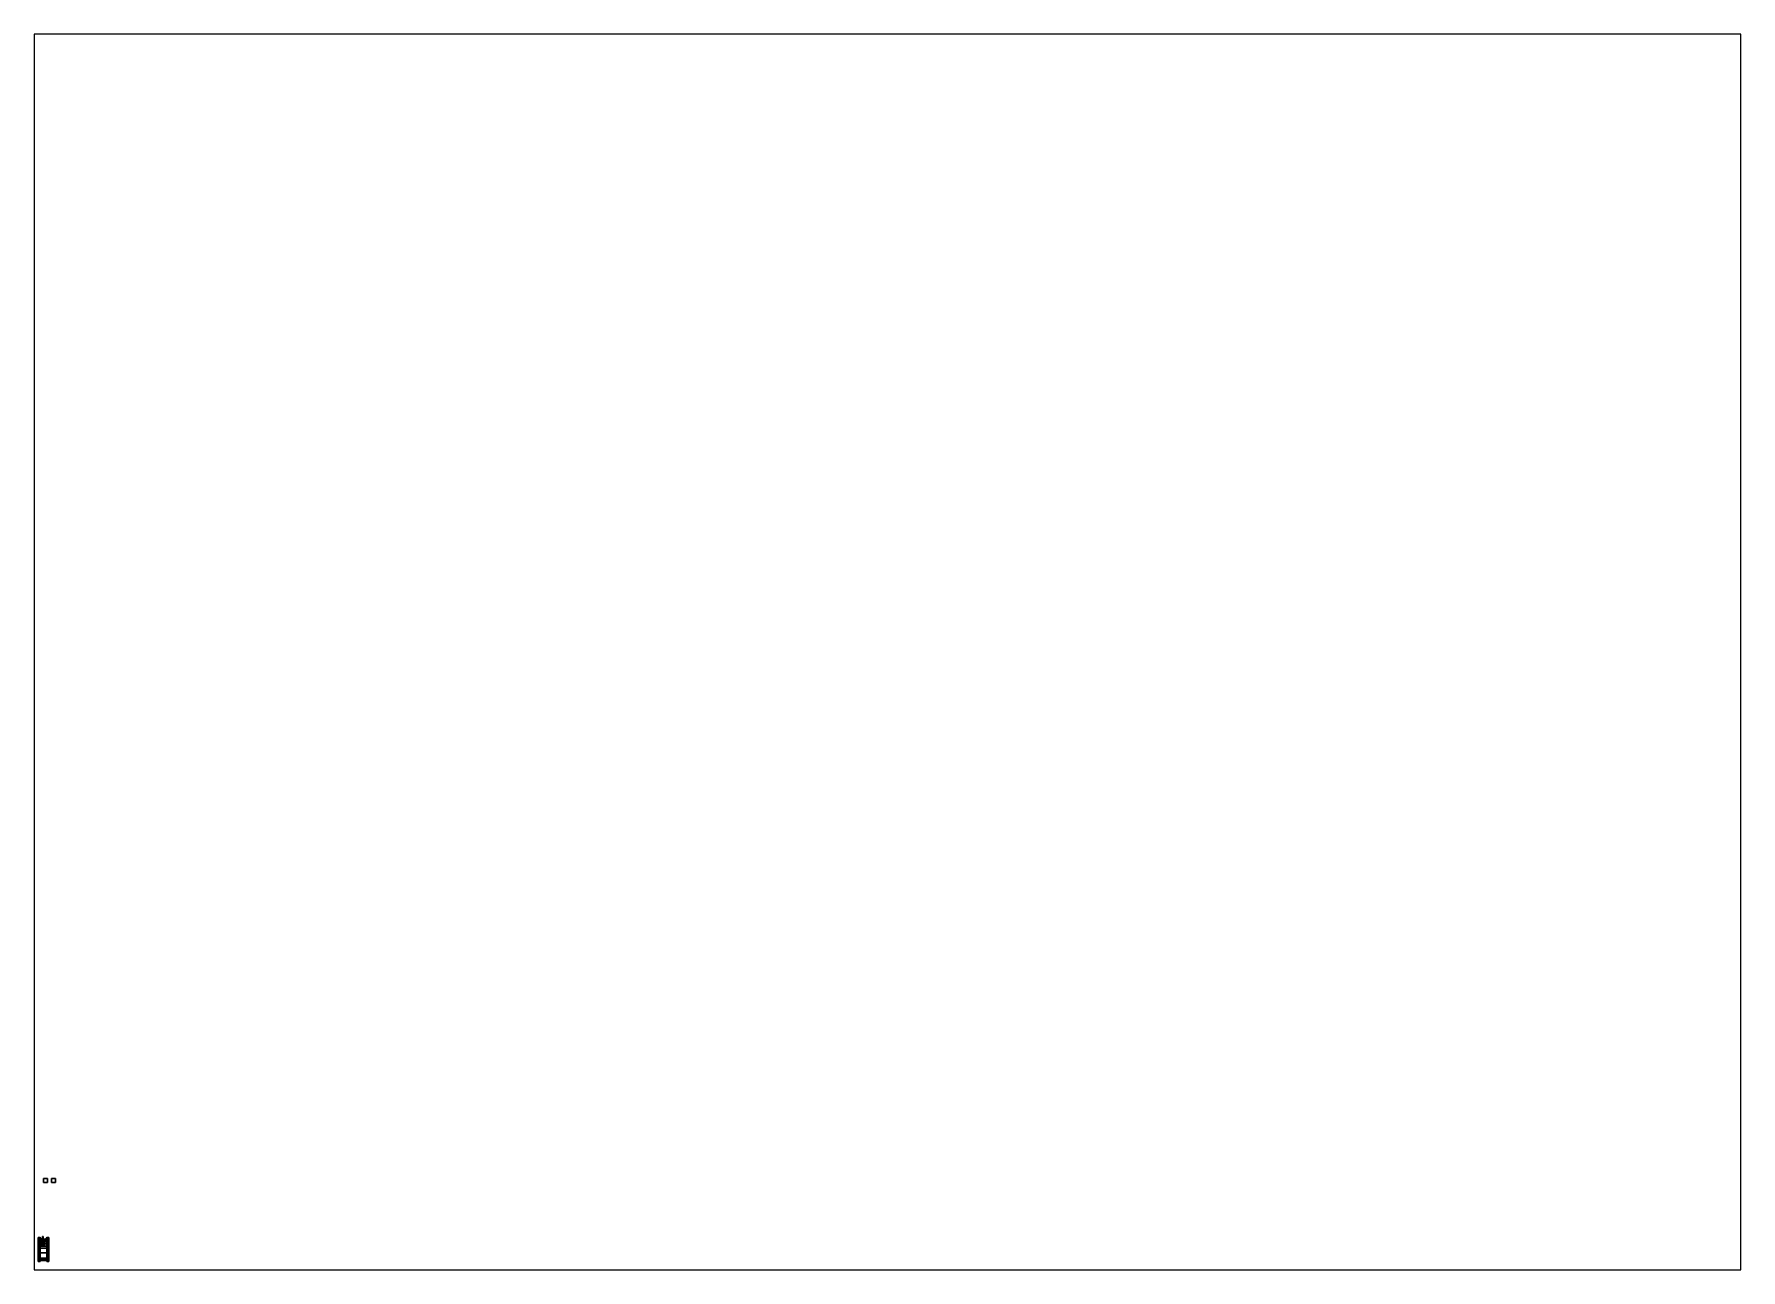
# Paper-space layout 'Layout1' of a CAD drawing. Header units: millimetres. Extents: x 28 to 251, y 20 to 181.
# The model-space entities are those that its viewports show. They can reach past a viewport. Long polylines and large blocks are cut down to what shows.
import ezdxf

# ---------------------------------------------------------------- set-up
doc = ezdxf.new("R2010")
doc.units = ezdxf.units.MM
for name, color, linetype in [('gun', 1, 'Continuous'), ('mudguards', 6, 'Continuous'), ('sleeve', 5, 'Continuous'), ('suspension', 5, 'Continuous'), ('tracks', 3, 'Continuous'), ('turret', 2, 'Continuous'), ('wheels', 2, 'Continuous')]:
    doc.layers.add(name, color=color, linetype=linetype)

msp = doc.modelspace()

# ---------------------------------------------------------------- linework, layer by layer
for points in [[(1, 17.52, 1), (1, 17.52), (0, 17.52), (0, 17.52, 1)], [(1, 17.52), (1, 16.52), (0, 16.52), (0, 17.52)], [(0, 17.52), (0, 16.52), (0, 16.52, 1), (0, 17.52, 1)], [(0, 17.52, 1), (0, 16.52, 1), (1, 16.52, 1), (1, 17.52, 1)], [(1, 16.52, 1), (1, 16.52), (1, 17.52), (1, 17.52, 1)], [(3, 17.52), (3, 16.52), (2, 16.52), (2, 17.52)], [(2, 17.52), (2, 16.52), (3, 16.52), (3, 17.52)], [(0, 16.52, 1), (0, 16.52), (1, 16.52), (1, 16.52, 1)], [(-0.8, 2.75, 1.28), (-0.8, 2.84, 1.18), (-1.29, 2.84, 1.18), (-1.29, 2.75, 1.28)], [(-1.29, 2.84, 1.18), (-1.29, 0.62, 1.18), (-1.29, 1.7, 1.49), (-1.29, 2.75, 1.28)], [(-0.8, 2.84, 1.18), (-0.8, 0.62, 1.18), (-1.29, 0.62, 1.18), (-1.29, 2.84, 1.18)], [(-1.29, 2.75, 1.28), (-1.29, 1.7, 1.49), (-0.8, 1.7, 1.49), (-0.8, 2.75, 1.28)], [(-0.58, 1.26, 2.37), (-0.58, 1.7, 1.49), (-1.29, 1.7, 1.49), (-1.29, 1.26, 2.37)], [(-1.29, 1.7, 1.49), (-1.29, 0.62, 1.18), (-1.29, 0.62, 2.37), (-1.29, 1.26, 2.37)], [(-1.29, 1.26, 2.37), (-1.29, 0.62, 2.37), (1.29, 0.62, 2.37), (1.29, 1.26, 2.37)], [(-1.29, 0.62, 1.18), (-1.29, 0.18, 1.18), (-1.29, 0.18, 2.13), (-1.29, 0.62, 2.37)], [(-1.29, 0.62, 2.37), (-1.29, 0.18, 2.13), (1.29, 0.18, 2.13), (1.29, 0.62, 2.37)], [(1.29, 0.62, 1.18), (1.29, 0.18, 1.18), (-1.29, 0.18, 1.18), (-1.29, 0.62, 1.18)], [(-1.29, 0.18, 1.18), (-1.29, -1.04, 1.18), (-1.29, -1.04, 2.13), (-1.29, 0.18, 2.13)], [(-1.29, 0.18, 2.13), (-1.29, -1.04, 2.13), (1.29, -1.04, 2.13), (1.29, 0.18, 2.13)], [(1.29, 0.18, 1.18), (1.29, -1.04, 1.18), (-1.29, -1.04, 1.18), (-1.29, 0.18, 1.18)], [(-0.85, 2.65, 0.87), (-0.85, 2.38, 1.04), (-0.66, 2.38, 1.04), (-0.66, 2.65, 0.87)], [(-0.85, 2.65, 0.68), (-0.85, 2.38, 0.59), (-0.85, 2.38, 1.04), (-0.85, 2.65, 0.87)], [(-0.66, 2.65, 0.68), (-0.66, 2.38, 0.59), (-0.85, 2.38, 0.59), (-0.85, 2.65, 0.68)], [(-0.66, 2.65, 0.87), (-0.66, 2.65, 0.68), (-0.85, 2.65, 0.68), (-0.85, 2.65, 0.87)], [(-0.85, 2.38, 1.04), (-0.85, -2.75, 1.04), (-0.85, -2.75, 1.18), (-0.85, 2.17, 1.18)], [(-0.85, 2.38, 0.59), (-0.85, -2.75, 0.59), (-0.85, -2.75, 1.04), (-0.85, 2.38, 1.04)], [(-0.85, 2.06, 0.48), (-0.85, -2.3, 0.48), (-0.85, -2.75, 0.59), (-0.85, 2.38, 0.59)], [(0.85, 2.38, 0.59), (0.85, 2.06, 0.48), (-0.85, 2.06, 0.48), (-0.85, 2.38, 0.59)], [(0.85, 2.17, 1.18), (0.85, 2.38, 1.04), (-0.85, 2.38, 1.04), (-0.85, 2.17, 1.18)], [(0.85, 2.06, 0.48), (0.85, -2.3, 0.48), (-0.85, -2.3, 0.48), (-0.85, 2.06, 0.48)], [(-0.8, 1.7, 1.49), (-0.8, 2.17, 1.18), (-0.8, 2.84, 1.18), (-0.8, 2.75, 1.28)], [(0.8, 1.7, 1.49), (0.8, 2.17, 1.18), (-0.8, 2.17, 1.18), (-0.8, 1.7, 1.49)], [(-0.72, 2.56, 1.19), (-0.78, 2.56, 1.09), (-0.78, 2.46, 1.09), (-0.72, 2.46, 1.19)], [(-0.54, 2.56, 1.09), (-0.78, 2.56, 1.09), (-0.72, 2.56, 1.19), (-0.6, 2.56, 1.19)], [(-0.78, 2.56, 1.09), (-0.72, 2.56, 0.99), (-0.72, 2.46, 0.99), (-0.78, 2.46, 1.09)], [(-0.6, 2.56, 0.99), (-0.72, 2.56, 0.99), (-0.78, 2.56, 1.09), (-0.54, 2.56, 1.09)], [(-0.6, 2.46, 1.19), (-0.72, 2.46, 1.19), (-0.78, 2.46, 1.09), (-0.54, 2.46, 1.09)], [(-0.54, 2.46, 1.09), (-0.78, 2.46, 1.09), (-0.72, 2.46, 0.99), (-0.6, 2.46, 0.99)], [(-0.6, 2.56, 1.19), (-0.72, 2.56, 1.19), (-0.72, 2.46, 1.19), (-0.6, 2.46, 1.19)], [(-0.72, 2.56, 0.99), (-0.6, 2.56, 0.99), (-0.6, 2.46, 0.99), (-0.72, 2.46, 0.99)], [(-0.66, 2.38, 1.04), (-0.66, 2.38, 0.59), (-0.66, 2.65, 0.68), (-0.66, 2.65, 0.87)], [(0.66, 2.38, 1.04), (0.66, 2.38, 0.59), (-0.66, 2.38, 0.59), (-0.66, 2.38, 1.04)], [(-0.54, 2.56, 1.09), (-0.6, 2.56, 1.19), (-0.6, 2.46, 1.19), (-0.54, 2.46, 1.09)], [(-0.6, 2.56, 0.99), (-0.54, 2.56, 1.09), (-0.54, 2.46, 1.09), (-0.6, 2.46, 0.99)], [(0.26, 1.59, 1.7), (0.26, 1.7, 1.49), (-0.58, 1.7, 1.49), (-0.58, 1.59, 1.7)], [(-0.34, 1.68, 1.52), (-0.58, 1.44, 1.52), (-0.58, 1.44, 1.7), (-0.34, 1.68, 1.7)], [(0.02, 1.68, 1.7), (-0.34, 1.68, 1.7), (-0.58, 1.44, 1.7), (0.26, 1.44, 1.7)], [(-0.58, 0.86, 2.37), (-0.58, 0.86, 1.7), (-0.58, 1.59, 1.7), (-0.58, 1.26, 2.37)], [(0.26, 0.86, 1.7), (0.26, 1.59, 1.7), (-0.58, 1.59, 1.7), (-0.58, 0.86, 1.7)], [(0.26, 0.86, 2.37), (0.26, 0.86, 1.7), (-0.58, 0.86, 1.7), (-0.58, 0.86, 2.37)], [(0.02, 1.68, 1.52), (-0.34, 1.68, 1.52), (-0.34, 1.68, 1.7), (0.02, 1.68, 1.7)], [(0.26, 1.44, 1.52), (0.02, 1.68, 1.52), (0.02, 1.68, 1.7), (0.26, 1.44, 1.7)], [(1.29, 1.26, 2.37), (1.29, 1.7, 1.49), (0.26, 1.7, 1.49), (0.26, 1.26, 2.37)], [(0.26, 1.26, 2.37), (0.26, 1.59, 1.7), (0.26, 0.86, 1.7), (0.26, 0.86, 2.37)], [(0.72, 2.56, 0.99), (0.6, 2.56, 0.99), (0.54, 2.56, 1.09), (0.78, 2.56, 1.09)], [(0.78, 2.56, 1.09), (0.54, 2.56, 1.09), (0.6, 2.56, 1.19), (0.72, 2.56, 1.19)], [(0.54, 2.56, 1.09), (0.6, 2.56, 0.99), (0.6, 2.46, 0.99), (0.54, 2.46, 1.09)], [(0.6, 2.56, 1.19), (0.54, 2.56, 1.09), (0.54, 2.46, 1.09), (0.6, 2.46, 1.19)], [(0.78, 2.46, 1.09), (0.54, 2.46, 1.09), (0.6, 2.46, 0.99), (0.72, 2.46, 0.99)], [(0.72, 2.46, 1.19), (0.6, 2.46, 1.19), (0.54, 2.46, 1.09), (0.78, 2.46, 1.09)], [(0.6, 2.56, 0.99), (0.72, 2.56, 0.99), (0.72, 2.46, 0.99), (0.6, 2.46, 0.99)], [(0.72, 2.56, 1.19), (0.6, 2.56, 1.19), (0.6, 2.46, 1.19), (0.72, 2.46, 1.19)], [(0.66, 2.65, 0.68), (0.66, 2.38, 0.59), (0.66, 2.38, 1.04), (0.66, 2.65, 0.87)], [(0.66, 2.65, 0.87), (0.66, 2.38, 1.04), (0.85, 2.38, 1.04), (0.85, 2.65, 0.87)], [(0.85, 2.65, 0.68), (0.85, 2.38, 0.59), (0.66, 2.38, 0.59), (0.66, 2.65, 0.68)], [(0.85, 2.65, 0.87), (0.85, 2.65, 0.68), (0.66, 2.65, 0.68), (0.66, 2.65, 0.87)], [(0.72, 2.56, 0.99), (0.78, 2.56, 1.09), (0.78, 2.46, 1.09), (0.72, 2.46, 0.99)], [(0.78, 2.56, 1.09), (0.72, 2.56, 1.19), (0.72, 2.46, 1.19), (0.78, 2.46, 1.09)], [(1.29, 2.75, 1.28), (1.29, 2.84, 1.18), (0.8, 2.84, 1.18), (0.8, 2.75, 1.28)], [(1.29, 2.84, 1.18), (1.29, 0.62, 1.18), (0.8, 0.62, 1.18), (0.8, 2.84, 1.18)], [(0.8, 2.84, 1.18), (0.8, 2.17, 1.18), (0.8, 1.7, 1.49), (0.8, 2.75, 1.28)], [(0.8, 2.75, 1.28), (0.8, 1.7, 1.49), (1.29, 1.7, 1.49), (1.29, 2.75, 1.28)], [(0.85, 2.38, 1.04), (0.85, 2.38, 0.59), (0.85, 2.65, 0.68), (0.85, 2.65, 0.87)], [(0.85, -2.75, 1.18), (0.85, -2.75, 1.04), (0.85, 2.38, 1.04), (0.85, 2.17, 1.18)], [(0.85, -2.75, 1.04), (0.85, -2.75, 0.59), (0.85, 2.38, 0.59), (0.85, 2.38, 1.04)], [(0.85, -2.75, 0.59), (0.85, -2.3, 0.48), (0.85, 2.06, 0.48), (0.85, 2.38, 0.59)], [(1.29, 1.7, 1.49), (1.29, 0.62, 1.18), (1.29, 2.84, 1.18), (1.29, 2.75, 1.28)], [(1.29, 0.62, 2.37), (1.29, 0.62, 1.18), (1.29, 1.7, 1.49), (1.29, 1.26, 2.37)], [(1.29, 0.18, 2.13), (1.29, 0.18, 1.18), (1.29, 0.62, 1.18), (1.29, 0.62, 2.37)], [(1.29, -1.04, 2.13), (1.29, -1.04, 1.18), (1.29, 0.18, 1.18), (1.29, 0.18, 2.13)], [(-1.29, -0.25, 2.13), (-1.29, -1.04, 2.13), (-1.29, -1.04, 2.28), (-1.29, -0.34, 2.28)], [(-0.87, -0.34, 2.28), (-0.87, -0.25, 2.13), (-1.29, -0.25, 2.13), (-1.29, -0.34, 2.28)], [(-1.29, -0.34, 2.28), (-1.29, -0.6, 2.28), (-0.79, -0.6, 2.28), (-0.87, -0.34, 2.28)], [(-1.29, -0.6, 2.28), (-1.29, -1.18, 2.28), (-0.79, -1.18, 2.28), (-0.79, -0.6, 2.28)], [(-1.29, -1.04, 1.18), (-1.29, -2.89, 1.18), (-1.29, -2.89, 1.63), (-1.29, -1.04, 1.63)], [(1.29, -1.04, 1.18), (1.29, -2.75, 1.18), (-1.29, -2.75, 1.18), (-1.29, -1.04, 1.18)], [(-1.29, -1.04, 1.63), (-1.29, -1.18, 1.63), (-1.29, -1.18, 2.28), (-1.29, -1.04, 2.28)], [(-1.29, -1.18, 1.63), (-1.29, -2.28, 1.63), (-0.79, -2.28, 1.73), (-0.79, -1.18, 1.73)], [(-1.29, -1.18, 2.28), (-1.29, -1.18, 1.63), (-0.79, -1.18, 1.73), (-0.79, -1.18, 2.28)], [(-1.29, -2.28, 1.63), (-1.29, -3.06, 1.63), (-1.29, -3.06, 1.84), (-1.29, -2.28, 1.84)], [(-0.79, -2.28, 1.84), (-0.79, -2.28, 1.73), (-1.29, -2.28, 1.63), (-1.29, -2.28, 1.84)], [(-1.29, -2.28, 1.84), (-1.29, -3.06, 1.84), (-0.79, -3.06, 1.84), (-0.79, -2.28, 1.84)], [(-0.42, -2.75, 1.18), (-0.42, -2.89, 1.18), (-1.29, -2.89, 1.18), (-1.29, -2.75, 1.18)], [(-1.29, -2.89, 1.36), (-1.29, -2.89, 1.18), (-0.42, -2.89, 1.18), (-0.42, -2.89, 1.36)], [(-1.29, -2.89, 1.26), (-1.29, -3.06, 1.26), (-1.29, -3.06, 1.63), (-1.29, -2.89, 1.63)], [(-0.79, -2.89, 1.26), (-0.79, -3.06, 1.26), (-1.29, -3.06, 1.26), (-1.29, -2.89, 1.26)], [(-1.29, -3.06, 1.84), (-1.29, -3.06, 1.26), (-0.79, -3.06, 1.26), (-0.79, -3.06, 1.84)], [(-1.28, -1.18, 1.83), (-1.28, -2.28, 1.83), (-1.26, -2.28, 1.83), (-1.26, -1.18, 1.83)], [(-1.26, -1.18, 1.83), (-1.26, -2.28, 1.83), (-1.28, -2.28, 1.83), (-1.28, -1.18, 1.83)], [(-1.26, -1.39, 1.63), (-1.27, -1.38, 1.63), (-1.27, -1.38, 1.83), (-1.26, -1.39, 1.83)], [(-1.27, -1.38, 1.63), (-1.27, -1.4, 1.63), (-1.27, -1.4, 1.83), (-1.27, -1.38, 1.83)], [(-1.27, -1.4, 1.63), (-1.26, -1.39, 1.63), (-1.26, -1.39, 1.83), (-1.27, -1.4, 1.83)], [(-1.26, -1.84, 1.63), (-1.27, -1.83, 1.63), (-1.27, -1.83, 1.83), (-1.26, -1.84, 1.83)], [(-1.27, -1.83, 1.63), (-1.27, -1.85, 1.63), (-1.27, -1.85, 1.83), (-1.27, -1.83, 1.83)], [(-1.27, -1.85, 1.63), (-1.26, -1.84, 1.63), (-1.26, -1.84, 1.83), (-1.27, -1.85, 1.83)], [(-1.25, -0.35, 2.28), (-1.26, -0.34, 2.28), (-1.26, -0.35, 2.82)], [(-1.26, -0.34, 2.28), (-1.26, -0.36, 2.28), (-1.26, -0.35, 2.82)], [(-1.26, -0.36, 2.28), (-1.25, -0.35, 2.28), (-1.26, -0.35, 2.82)], [(-1.26, -1.09, 2.28), (-1.26, -1.11, 2.28), (-1.26, -1.1, 2.82)], [(-1.25, -1.1, 2.28), (-1.26, -1.09, 2.28), (-1.26, -1.1, 2.82)], [(-1.26, -1.11, 2.28), (-1.25, -1.1, 2.28), (-1.26, -1.1, 2.82)], [(-0.79, -0.6, 2.28), (-0.79, -0.6, 2.13), (-0.87, -0.25, 2.13), (-0.87, -0.34, 2.28)], [(-0.85, -2.75, 0.59), (-0.85, -2.3, 0.48), (0.85, -2.3, 0.48), (0.85, -2.75, 0.59)], [(-0.85, -2.75, 1.18), (-0.85, -2.75, 0.59), (0.85, -2.75, 0.59), (0.85, -2.75, 1.18)], [(-0.79, -1.04, 2.28), (-0.79, -1.04, 2.13), (-0.79, -0.6, 2.13), (-0.79, -0.6, 2.28)], [(-0.79, -1.04, 1.73), (-0.79, -2.89, 1.73), (0.79, -2.89, 1.73), (0.79, -1.04, 1.73)], [(-0.79, -1.04, 2.13), (-0.79, -1.04, 1.73), (1.29, -1.04, 1.63), (1.29, -1.04, 2.13)], [(-0.79, -1.18, 2.28), (-0.79, -1.18, 1.73), (-0.79, -1.04, 1.73), (-0.79, -1.04, 2.28)], [(-0.79, -3.06, 1.84), (-0.79, -3.06, 1.73), (-0.79, -2.28, 1.73), (-0.79, -2.28, 1.84)], [(-0.79, -2.89, 1.73), (-0.79, -2.89, 1.36), (0.79, -2.89, 1.36), (0.79, -2.89, 1.73)], [(-0.79, -3.06, 1.73), (-0.79, -3.06, 1.26), (-0.79, -2.89, 1.26), (-0.79, -2.89, 1.73)], [(-0.42, -2.89, 1.36), (-0.42, -2.89, 1.18), (-0.42, -2.75, 1.18), (-0.42, -2.75, 1.36)], [(-0.42, -2.75, 1.36), (-0.42, -2.75, 1.18), (0.42, -2.75, 1.18), (0.42, -2.75, 1.36)], [(0.42, -2.75, 1.36), (0.42, -2.89, 1.36), (-0.42, -2.89, 1.36), (-0.42, -2.75, 1.36)], [(0.42, -2.75, 1.18), (0.42, -2.89, 1.18), (0.42, -2.89, 1.36), (0.42, -2.75, 1.36)], [(1.29, -2.75, 1.18), (1.29, -2.89, 1.18), (0.42, -2.89, 1.18), (0.42, -2.75, 1.18)], [(0.42, -2.89, 1.36), (0.42, -2.89, 1.18), (1.29, -2.89, 1.18), (1.29, -2.89, 1.36)], [(0.79, -2.28, 1.73), (1.29, -2.28, 1.63), (1.29, -1.04, 1.63), (0.79, -1.04, 1.73)], [(0.79, -2.28, 1.73), (0.79, -3.06, 1.73), (0.79, -3.06, 1.84), (0.79, -2.28, 1.84)], [(0.79, -2.28, 1.84), (0.79, -3.06, 1.84), (1.29, -3.06, 1.84), (1.29, -2.28, 1.84)], [(1.29, -2.28, 1.84), (1.29, -2.28, 1.63), (0.79, -2.28, 1.73), (0.79, -2.28, 1.84)], [(0.79, -2.89, 1.26), (0.79, -3.06, 1.26), (0.79, -3.06, 1.73), (0.79, -2.89, 1.73)], [(1.29, -2.89, 1.26), (1.29, -3.06, 1.26), (0.79, -3.06, 1.26), (0.79, -2.89, 1.26)], [(0.79, -3.06, 1.84), (0.79, -3.06, 1.26), (1.29, -3.06, 1.26), (1.29, -3.06, 1.84)], [(1.28, -1.04, 1.83), (1.28, -2.28, 1.83), (1.26, -2.28, 1.83), (1.26, -1.04, 1.83)], [(1.26, -1.04, 1.83), (1.26, -2.28, 1.83), (1.28, -2.28, 1.83), (1.28, -1.04, 1.83)], [(1.28, -1.39, 1.63), (1.26, -1.38, 1.63), (1.26, -1.38, 1.83), (1.28, -1.39, 1.83)], [(1.26, -1.38, 1.63), (1.26, -1.4, 1.63), (1.26, -1.4, 1.83), (1.26, -1.38, 1.83)], [(1.26, -1.4, 1.63), (1.28, -1.39, 1.63), (1.28, -1.39, 1.83), (1.26, -1.4, 1.83)], [(1.28, -1.84, 1.63), (1.26, -1.83, 1.63), (1.26, -1.83, 1.83), (1.28, -1.84, 1.83)], [(1.26, -1.83, 1.63), (1.26, -1.85, 1.63), (1.26, -1.85, 1.83), (1.26, -1.83, 1.83)], [(1.26, -1.85, 1.63), (1.28, -1.84, 1.63), (1.28, -1.84, 1.83), (1.26, -1.85, 1.83)], [(1.29, -2.89, 1.63), (1.29, -2.89, 1.18), (1.29, -1.04, 1.18), (1.29, -1.04, 1.63)], [(1.29, -3.06, 1.84), (1.29, -3.06, 1.63), (1.29, -2.28, 1.63), (1.29, -2.28, 1.84)], [(1.29, -3.06, 1.63), (1.29, -3.06, 1.26), (1.29, -2.89, 1.26), (1.29, -2.89, 1.63)]]:
    msp.add_3dface(points)
at = {"layer": 'gun'}
for points in [[(-0.26, 3.05, 2.13), (-0.26, 3.05, 2.07), (-0.26, 3.02, 2.07), (-0.26, 3.02, 2.13)], [(-0.26, 3.05, 2.07), (-0.26, 3.05, 2.13), (-0.26, 3.02, 2.13), (-0.26, 3.02, 2.07)], [(-0.26, 3.05, 2.07), (-0.26, 3.05, 2.03), (-0.26, 2.82, 2.03), (-0.26, 2.82, 2.07)], [(-0.26, 3.05, 2.03), (-0.26, 3.05, 2.07), (-0.26, 2.82, 2.07), (-0.26, 2.82, 2.03)], [(-0.26, 3.05, 2.17), (-0.26, 3.05, 2.13), (-0.26, 2.82, 2.13), (-0.26, 2.82, 2.17)], [(-0.26, 3.05, 2.13), (-0.26, 3.05, 2.17), (-0.26, 2.82, 2.17), (-0.26, 2.82, 2.13)], [(-0.26, 3.05, 2.03), (-0.06, 3.05, 2.03), (-0.06, 2.82, 2.03), (-0.26, 2.82, 2.03)], [(-0.06, 3.05, 2.03), (-0.26, 3.05, 2.03), (-0.26, 2.82, 2.03), (-0.06, 2.82, 2.03)], [(-0.06, 3.05, 2.17), (-0.26, 3.05, 2.17), (-0.26, 2.82, 2.17), (-0.06, 2.82, 2.17)], [(-0.26, 3.05, 2.17), (-0.06, 3.05, 2.17), (-0.06, 2.82, 2.17), (-0.26, 2.82, 2.17)], [(-0.14, 3.05, 2.14), (-0.18, 3.05, 2.14), (-0.26, 3.05, 2.17), (-0.06, 3.05, 2.17)], [(-0.18, 3.05, 2.14), (-0.14, 3.05, 2.14), (-0.06, 3.05, 2.17), (-0.26, 3.05, 2.17)], [(-0.26, 3.05, 2.03), (-0.2, 3.05, 2.1), (-0.18, 3.05, 2.14), (-0.26, 3.05, 2.17)], [(-0.2, 3.05, 2.1), (-0.26, 3.05, 2.03), (-0.26, 3.05, 2.17), (-0.18, 3.05, 2.14)], [(-0.18, 3.05, 2.06), (-0.16, 3.05, 2.03), (-0.26, 3.05, 2.03), (-0.2, 3.05, 2.1)], [(-0.16, 3.05, 2.03), (-0.18, 3.05, 2.06), (-0.2, 3.05, 2.1), (-0.26, 3.05, 2.03)], [(-0.26, 2.95, 2.13), (-0.26, 2.95, 2.07), (-0.26, 2.92, 2.07), (-0.26, 2.92, 2.13)], [(-0.26, 2.95, 2.07), (-0.26, 2.95, 2.13), (-0.26, 2.92, 2.13), (-0.26, 2.92, 2.07)], [(-0.26, 2.85, 2.07), (-0.26, 2.85, 2.13), (-0.26, 2.82, 2.13), (-0.26, 2.82, 2.07)], [(-0.26, 2.85, 2.13), (-0.26, 2.85, 2.07), (-0.26, 2.82, 2.07), (-0.26, 2.82, 2.13)], [(-0.06, 2.82, 2.17), (-0.26, 2.82, 2.17), (-0.26, 2.82, 2.03), (-0.06, 2.82, 2.03)], [(-0.26, 2.82, 2.17), (-0.06, 2.82, 2.17), (-0.06, 2.82, 2.03), (-0.26, 2.82, 2.03)], [(-0.16, 2.82, 2.18), (-0.23, 2.82, 2.14), (-0.23, 2.64, 2.14), (-0.16, 2.64, 2.18)], [(-0.23, 2.82, 2.14), (-0.23, 2.82, 2.06), (-0.23, 2.64, 2.06), (-0.23, 2.64, 2.14)], [(-0.23, 2.82, 2.06), (-0.16, 2.82, 2.02), (-0.16, 2.64, 2.02), (-0.23, 2.64, 2.06)], [(-0.09, 2.82, 2.14), (-0.23, 2.82, 2.06), (-0.23, 2.82, 2.14), (-0.16, 2.82, 2.18)], [(-0.09, 2.82, 2.06), (-0.16, 2.82, 2.02), (-0.23, 2.82, 2.06), (-0.09, 2.82, 2.14)], [(-0.16, 2.64, 2.17), (-0.22, 2.64, 2.13), (-0.23, 0.86, 2.14), (-0.16, 0.86, 2.19)], [(-0.22, 2.64, 2.13), (-0.22, 2.64, 2.06), (-0.23, 0.86, 2.06), (-0.23, 0.86, 2.14)], [(-0.22, 2.64, 2.06), (-0.16, 2.64, 2.03), (-0.16, 0.86, 2.02), (-0.23, 0.86, 2.06)], [(-0.16, 2.64, 2.18), (-0.23, 2.64, 2.14), (-0.23, 2.64, 2.06), (-0.09, 2.64, 2.14)], [(-0.09, 2.64, 2.14), (-0.23, 2.64, 2.06), (-0.16, 2.64, 2.02), (-0.09, 2.64, 2.06)], [(-0.18, 3.05, 2.06), (-0.14, 3.05, 2.06), (-0.16, 3.05, 2.03)], [(-0.14, 3.05, 2.06), (-0.18, 3.05, 2.06), (-0.16, 3.05, 2.03)], [(-0.12, 3.05, 2.1), (-0.14, 3.05, 2.06), (-0.16, 3.05, 2.03), (-0.06, 3.05, 2.03)], [(-0.14, 3.05, 2.06), (-0.12, 3.05, 2.1), (-0.06, 3.05, 2.03), (-0.16, 3.05, 2.03)], [(-0.09, 2.82, 2.14), (-0.16, 2.82, 2.18), (-0.16, 2.64, 2.18), (-0.09, 2.64, 2.14)], [(-0.16, 2.82, 2.02), (-0.09, 2.82, 2.06), (-0.09, 2.64, 2.06), (-0.16, 2.64, 2.02)], [(-0.1, 2.64, 2.13), (-0.16, 2.64, 2.17), (-0.16, 0.86, 2.19), (-0.09, 0.86, 2.14)], [(-0.16, 2.64, 2.03), (-0.1, 2.64, 2.06), (-0.09, 0.86, 2.06), (-0.16, 0.86, 2.02)], [(-0.12, 3.05, 2.1), (-0.14, 3.05, 2.14), (-0.06, 3.05, 2.17), (-0.06, 3.05, 2.03)], [(-0.14, 3.05, 2.14), (-0.12, 3.05, 2.1), (-0.06, 3.05, 2.03), (-0.06, 3.05, 2.17)], [(-0.1, 2.64, 2.06), (-0.1, 2.64, 2.13), (-0.09, 0.86, 2.14), (-0.09, 0.86, 2.06)], [(-0.09, 2.82, 2.06), (-0.09, 2.82, 2.14), (-0.09, 2.64, 2.14), (-0.09, 2.64, 2.06)], [(-0.06, 3.05, 2.07), (-0.06, 3.05, 2.13), (-0.06, 3.02, 2.13), (-0.06, 3.02, 2.07)], [(-0.06, 3.05, 2.13), (-0.06, 3.05, 2.07), (-0.06, 3.02, 2.07), (-0.06, 3.02, 2.13)], [(-0.06, 3.05, 2.03), (-0.06, 3.05, 2.07), (-0.06, 2.82, 2.07), (-0.06, 2.82, 2.03)], [(-0.06, 3.05, 2.07), (-0.06, 3.05, 2.03), (-0.06, 2.82, 2.03), (-0.06, 2.82, 2.07)], [(-0.06, 3.05, 2.13), (-0.06, 3.05, 2.17), (-0.06, 2.82, 2.17), (-0.06, 2.82, 2.13)], [(-0.06, 3.05, 2.17), (-0.06, 3.05, 2.13), (-0.06, 2.82, 2.13), (-0.06, 2.82, 2.17)], [(-0.06, 2.95, 2.07), (-0.06, 2.95, 2.13), (-0.06, 2.92, 2.13), (-0.06, 2.92, 2.07)], [(-0.06, 2.95, 2.13), (-0.06, 2.95, 2.07), (-0.06, 2.92, 2.07), (-0.06, 2.92, 2.13)], [(-0.06, 2.85, 2.13), (-0.06, 2.85, 2.07), (-0.06, 2.82, 2.07), (-0.06, 2.82, 2.13)], [(-0.06, 2.85, 2.07), (-0.06, 2.85, 2.13), (-0.06, 2.82, 2.13), (-0.06, 2.82, 2.07)]]:
    msp.add_3dface(points, dxfattribs=at)
at = {"layer": 'mudguards'}
for points in [[(-0.84, 2.65, 0.87), (-0.84, 2.29, 1.1), (-0.84, 2.29, 1.1), (-0.84, 2.92, 1.1)], [(-0.84, 2.92, 1.1), (-0.84, 2.29, 1.1), (-0.84, 2.29, 1.1), (-0.84, 2.65, 0.87)], [(-0.84, 2.84, 1.18), (-0.84, 2.17, 1.18), (-0.84, 2.29, 1.1), (-0.84, 2.92, 1.1)], [(-0.84, 2.92, 1.1), (-0.84, 2.29, 1.1), (-0.84, 2.17, 1.18), (-0.84, 2.84, 1.18)], [(0.84, 2.84, 1.18), (0.84, 2.17, 1.18), (0.84, 2.29, 1.1), (0.84, 2.92, 1.1)], [(0.84, 2.92, 1.1), (0.84, 2.29, 1.1), (0.84, 2.17, 1.18), (0.84, 2.84, 1.18)], [(0.84, 2.92, 1.1), (0.84, 2.29, 1.1), (0.84, 2.29, 1.1), (0.84, 2.65, 0.87)], [(0.84, 2.65, 0.87), (0.84, 2.29, 1.1), (0.84, 2.29, 1.1), (0.84, 2.92, 1.1)], [(-1.29, -2.89, 1.18), (-1.29, -2.98, 1.18), (-0.79, -2.98, 1.18), (-0.79, -2.89, 1.18)], [(-0.79, -2.89, 1.18), (-0.79, -2.98, 1.18), (-1.29, -2.98, 1.18), (-1.29, -2.89, 1.18)], [(-1.29, -2.98, 1.18), (-1.29, -3.14, 1.08), (-0.79, -3.14, 1.08), (-0.79, -2.98, 1.18)], [(-0.79, -2.98, 1.18), (-0.79, -3.14, 1.08), (-1.29, -3.14, 1.08), (-1.29, -2.98, 1.18)], [(0.79, -2.89, 1.18), (0.79, -2.98, 1.18), (1.29, -2.98, 1.18), (1.29, -2.89, 1.18)], [(1.29, -2.89, 1.18), (1.29, -2.98, 1.18), (0.79, -2.98, 1.18), (0.79, -2.89, 1.18)], [(0.79, -2.98, 1.18), (0.79, -3.14, 1.08), (1.29, -3.14, 1.08), (1.29, -2.98, 1.18)], [(1.29, -2.98, 1.18), (1.29, -3.14, 1.08), (0.79, -3.14, 1.08), (0.79, -2.98, 1.18)]]:
    msp.add_3dface(points, dxfattribs=at)
at = {"layer": 'sleeve'}
for points in [[(0.01, 1.42, 2.26), (0.01, 1.48, 2.1), (-0.33, 1.48, 2.1), (-0.33, 1.42, 2.26)], [(0.01, 1.48, 2.1), (0.01, 1.42, 1.94), (-0.33, 1.42, 1.94), (-0.33, 1.48, 2.1)], [(0.01, 1.26, 2.32), (0.01, 1.42, 2.26), (-0.33, 1.42, 2.26), (-0.33, 1.26, 2.32)], [(0.01, 1.42, 1.94), (0.01, 1.26, 1.88), (-0.33, 1.26, 1.88), (-0.33, 1.42, 1.94)], [(0.01, 1.1, 2.26), (0.01, 1.26, 2.32), (-0.33, 1.26, 2.32), (-0.33, 1.1, 2.26)], [(-0.31, 2.5, 1.83), (-0.31, 0.86, 1.83), (-0.31, 0.86, 1.97), (-0.31, 2.5, 1.97)], [(-0.31, 2.5, 1.97), (-0.31, 0.86, 1.97), (-0.01, 0.86, 1.97), (-0.01, 2.5, 1.97)], [(-0.01, 2.5, 1.97), (-0.01, 2.5, 1.83), (-0.31, 2.5, 1.83), (-0.31, 2.5, 1.97)], [(-0.01, 2.5, 1.83), (-0.01, 0.86, 1.83), (-0.31, 0.86, 1.83), (-0.31, 2.5, 1.83)], [(-0.01, 0.86, 1.97), (-0.01, 0.86, 1.83), (-0.01, 2.5, 1.83), (-0.01, 2.5, 1.97)]]:
    msp.add_3dface(points, dxfattribs=at)
at = {"layer": 'suspension'}
for points in [[(-1.2, 1.92, 0.39), (-1.2, 1.59, 0.48), (-1.15, 1.58, 0.48), (-1.15, 1.92, 0.39)], [(-1.2, 1.91, 0.28), (-1.2, 1.56, 0.37), (-1.2, 1.59, 0.48), (-1.2, 1.92, 0.39)], [(-1.15, 1.92, 0.39), (-1.15, 1.91, 0.28), (-1.2, 1.91, 0.28), (-1.2, 1.92, 0.39)], [(-1.15, 1.91, 0.28), (-1.15, 1.56, 0.37), (-1.2, 1.56, 0.37), (-1.2, 1.91, 0.28)], [(-1.2, 1.85, 0.4), (-1.2, 1.71, 0.44), (-1.2, 1.72, 0.5), (-1.2, 1.85, 0.46)], [(-1.2, 1.85, 0.46), (-1.2, 1.72, 0.5), (-1.15, 1.72, 0.5), (-1.15, 1.85, 0.46)], [(-1.15, 1.85, 0.46), (-1.15, 1.85, 0.4), (-1.2, 1.85, 0.4), (-1.2, 1.85, 0.46)], [(-1.15, 1.83, 0.46), (-1.15, 1.59, 0.53), (-1.2, 1.6, 0.53), (-1.2, 1.83, 0.46)], [(-1.2, 1.83, 0.46), (-1.2, 1.6, 0.53), (-1.2, 1.61, 0.6), (-1.2, 1.82, 0.5)], [(-1.15, 1.82, 0.5), (-1.15, 1.83, 0.46), (-1.2, 1.83, 0.46), (-1.2, 1.82, 0.5)], [(-1.2, 1.82, 0.5), (-1.2, 1.61, 0.6), (-1.15, 1.61, 0.6), (-1.15, 1.82, 0.5)], [(-1.2, 1.72, 0.5), (-1.2, 1.71, 0.44), (-1.15, 1.71, 0.44), (-1.15, 1.72, 0.5)], [(-0.85, 1.63, 0.66), (-0.85, 1.56, 0.37), (-1.2, 1.56, 0.37), (-1.2, 1.63, 0.66)], [(-1.2, 1.56, 0.37), (-1.2, 1.39, 0.37), (-1.2, 1.32, 0.66), (-1.2, 1.63, 0.66)], [(-1.2, 1.63, 0.77), (-1.2, 1.32, 0.77), (-0.85, 1.32, 0.77), (-0.85, 1.63, 0.77)], [(-0.85, 1.63, 0.77), (-0.85, 1.63, 0.66), (-1.2, 1.63, 0.66), (-1.2, 1.63, 0.77)], [(-1.2, 1.63, 0.66), (-1.2, 1.32, 0.66), (-1.2, 1.32, 0.77), (-1.2, 1.63, 0.77)], [(-0.85, 1.56, 0.37), (-0.85, 1.39, 0.37), (-1.2, 1.39, 0.37), (-1.2, 1.56, 0.37)], [(-1.2, 1.54, 0.77), (-1.2, 1.41, 0.77), (-1.2, 1.44, 0.93), (-1.2, 1.51, 0.93)], [(-1.15, 1.51, 0.93), (-1.15, 1.54, 0.77), (-1.2, 1.54, 0.77), (-1.2, 1.51, 0.93)], [(-1.2, 1.51, 0.93), (-1.2, 1.44, 0.93), (-1.15, 1.44, 0.93), (-1.15, 1.51, 0.93)], [(-1.2, 1.44, 0.93), (-1.2, 1.41, 0.77), (-1.15, 1.41, 0.77), (-1.15, 1.44, 0.93)], [(-1.2, 1.32, 0.66), (-1.2, 1.39, 0.37), (-0.85, 1.39, 0.37), (-0.85, 1.32, 0.66)], [(-1.2, 1.04, 0.28), (-1.2, 1.39, 0.37), (-1.15, 1.39, 0.37), (-1.15, 1.04, 0.28)], [(-1.2, 1.36, 0.48), (-1.2, 1.39, 0.37), (-1.2, 1.04, 0.28), (-1.2, 1.03, 0.39)], [(-1.15, 1.03, 0.39), (-1.15, 1.37, 0.48), (-1.2, 1.36, 0.48), (-1.2, 1.03, 0.39)], [(-1.2, 1.12, 0.46), (-1.2, 1.35, 0.53), (-1.15, 1.36, 0.53), (-1.15, 1.12, 0.46)], [(-1.2, 1.34, 0.6), (-1.2, 1.35, 0.53), (-1.2, 1.12, 0.46), (-1.2, 1.13, 0.5)], [(-1.15, 1.13, 0.5), (-1.15, 1.34, 0.6), (-1.2, 1.34, 0.6), (-1.2, 1.13, 0.5)], [(-1.2, 1.32, 0.77), (-1.2, 1.32, 0.66), (-0.85, 1.32, 0.66), (-0.85, 1.32, 0.77)], [(-1.2, 1.23, 0.5), (-1.2, 1.24, 0.44), (-1.2, 1.1, 0.4), (-1.2, 1.1, 0.46)], [(-1.15, 1.23, 0.5), (-1.15, 1.24, 0.44), (-1.2, 1.24, 0.44), (-1.2, 1.23, 0.5)], [(-1.15, 1.1, 0.46), (-1.15, 1.23, 0.5), (-1.2, 1.23, 0.5), (-1.2, 1.1, 0.46)], [(-1.2, 1.13, 0.5), (-1.2, 1.12, 0.46), (-1.15, 1.12, 0.46), (-1.15, 1.13, 0.5)], [(-1.2, 1.1, 0.46), (-1.2, 1.1, 0.4), (-1.15, 1.1, 0.4), (-1.15, 1.1, 0.46)], [(-1.2, 1.03, 0.39), (-1.2, 1.04, 0.28), (-1.15, 1.04, 0.28), (-1.15, 1.03, 0.39)], [(-1.2, 0.44, 0.39), (-1.2, 0.11, 0.48), (-1.15, 0.1, 0.48), (-1.15, 0.44, 0.39)], [(-1.2, 0.43, 0.28), (-1.2, 0.08, 0.37), (-1.2, 0.11, 0.48), (-1.2, 0.44, 0.39)], [(-1.15, 0.44, 0.39), (-1.15, 0.43, 0.28), (-1.2, 0.43, 0.28), (-1.2, 0.44, 0.39)], [(-1.15, 0.43, 0.28), (-1.15, 0.08, 0.37), (-1.2, 0.08, 0.37), (-1.2, 0.43, 0.28)], [(-1.15, 0.37, 0.46), (-1.15, 0.37, 0.4), (-1.2, 0.37, 0.4), (-1.2, 0.37, 0.46)], [(-1.2, 0.37, 0.4), (-1.2, 0.23, 0.44), (-1.2, 0.24, 0.5), (-1.2, 0.37, 0.46)], [(-1.2, 0.37, 0.46), (-1.2, 0.24, 0.5), (-1.15, 0.24, 0.5), (-1.15, 0.37, 0.46)], [(-1.2, 0.35, 0.46), (-1.2, 0.12, 0.53), (-1.2, 0.13, 0.6), (-1.2, 0.34, 0.5)], [(-1.15, 0.35, 0.46), (-1.15, 0.11, 0.53), (-1.2, 0.12, 0.53), (-1.2, 0.35, 0.46)], [(-1.15, 0.34, 0.5), (-1.15, 0.35, 0.46), (-1.2, 0.35, 0.46), (-1.2, 0.34, 0.5)], [(-1.2, 0.34, 0.5), (-1.2, 0.13, 0.6), (-1.15, 0.13, 0.6), (-1.15, 0.34, 0.5)], [(-1.2, 0.24, 0.5), (-1.2, 0.23, 0.44), (-1.15, 0.23, 0.44), (-1.15, 0.24, 0.5)], [(-1.2, 0.08, 0.37), (-1.2, -0.09, 0.37), (-1.2, -0.16, 0.66), (-1.2, 0.15, 0.66)], [(-0.85, 0.15, 0.66), (-0.85, 0.08, 0.37), (-1.2, 0.08, 0.37), (-1.2, 0.15, 0.66)], [(-1.2, 0.15, 0.77), (-1.2, -0.16, 0.77), (-0.85, -0.16, 0.77), (-0.85, 0.15, 0.77)], [(-1.2, 0.15, 0.66), (-1.2, -0.16, 0.66), (-1.2, -0.16, 0.77), (-1.2, 0.15, 0.77)], [(-0.85, 0.15, 0.77), (-0.85, 0.15, 0.66), (-1.2, 0.15, 0.66), (-1.2, 0.15, 0.77)], [(-0.85, 0.08, 0.37), (-0.85, -0.09, 0.37), (-1.2, -0.09, 0.37), (-1.2, 0.08, 0.37)], [(-1.2, 0.06, 0.77), (-1.2, -0.07, 0.77), (-1.2, -0.04, 0.93), (-1.2, 0.03, 0.93)], [(-1.15, 0.03, 0.93), (-1.15, 0.06, 0.77), (-1.2, 0.06, 0.77), (-1.2, 0.03, 0.93)], [(-1.2, 0.03, 0.93), (-1.2, -0.04, 0.93), (-1.15, -0.04, 0.93), (-1.15, 0.03, 0.93)], [(-1.15, 1.58, 0.48), (-1.15, 1.56, 0.37), (-1.15, 1.91, 0.28), (-1.15, 1.92, 0.39)], [(-1.15, 1.72, 0.5), (-1.15, 1.71, 0.44), (-1.15, 1.85, 0.4), (-1.15, 1.85, 0.46)], [(-1.15, 1.61, 0.6), (-1.15, 1.59, 0.53), (-1.15, 1.83, 0.46), (-1.15, 1.82, 0.5)], [(-1.15, 1.44, 0.93), (-1.15, 1.41, 0.77), (-1.15, 1.54, 0.77), (-1.15, 1.51, 0.93)], [(-1.15, 1.04, 0.28), (-1.15, 1.39, 0.37), (-1.15, 1.37, 0.48), (-1.15, 1.03, 0.39)], [(-1.15, 1.12, 0.46), (-1.15, 1.36, 0.53), (-1.15, 1.34, 0.6), (-1.15, 1.13, 0.5)], [(-1.15, 1.1, 0.4), (-1.15, 1.24, 0.44), (-1.15, 1.23, 0.5), (-1.15, 1.1, 0.46)], [(-1.15, 0.1, 0.48), (-1.15, 0.08, 0.37), (-1.15, 0.43, 0.28), (-1.15, 0.44, 0.39)], [(-1.15, 0.24, 0.5), (-1.15, 0.23, 0.44), (-1.15, 0.37, 0.4), (-1.15, 0.37, 0.46)], [(-1.15, 0.13, 0.6), (-1.15, 0.11, 0.53), (-1.15, 0.35, 0.46), (-1.15, 0.34, 0.5)], [(-1.15, -0.04, 0.93), (-1.15, -0.07, 0.77), (-1.15, 0.06, 0.77), (-1.15, 0.03, 0.93)], [(-1.05, 1.69, 0.76), (-1.1, 1.63, 0.76), (-0.95, 1.63, 0.76), (-1, 1.69, 0.76)], [(-1, 1.69, 0.67), (-0.95, 1.63, 0.67), (-1.1, 1.63, 0.67), (-1.05, 1.69, 0.67)], [(-1.05, 1.69, 0.67), (-1.1, 1.63, 0.67), (-1.1, 1.63, 0.76), (-1.05, 1.69, 0.76)], [(-1, 1.26, 0.76), (-0.95, 1.32, 0.76), (-1.1, 1.32, 0.76), (-1.05, 1.26, 0.76)], [(-1.05, 1.26, 0.67), (-1.1, 1.32, 0.67), (-0.95, 1.32, 0.67), (-1, 1.26, 0.67)], [(-1.1, 1.32, 0.76), (-1.1, 1.32, 0.67), (-1.05, 1.26, 0.67), (-1.05, 1.26, 0.76)], [(-1.05, 0.21, 0.76), (-1.1, 0.15, 0.76), (-0.95, 0.15, 0.76), (-1, 0.21, 0.76)], [(-1, 0.21, 0.67), (-0.95, 0.15, 0.67), (-1.1, 0.15, 0.67), (-1.05, 0.21, 0.67)], [(-1.05, 0.21, 0.67), (-1.1, 0.15, 0.67), (-1.1, 0.15, 0.76), (-1.05, 0.21, 0.76)], [(-1.04, 1.68, 0.61), (-1.08, 1.61, 0.61), (-1.08, 1.61, 0.67), (-1.04, 1.68, 0.67)], [(-1.01, 1.68, 0.61), (-0.97, 1.61, 0.61), (-1.08, 1.61, 0.61), (-1.04, 1.68, 0.61)], [(-1.04, 1.66, 0.54), (-1.08, 1.59, 0.54), (-1.08, 1.59, 0.61), (-1.04, 1.66, 0.61)], [(-1.01, 1.66, 0.54), (-0.97, 1.59, 0.54), (-1.08, 1.59, 0.54), (-1.04, 1.66, 0.54)], [(-1.08, 1.36, 0.61), (-1.08, 1.36, 0.54), (-1.04, 1.29, 0.54), (-1.04, 1.29, 0.61)], [(-1.04, 1.29, 0.54), (-1.08, 1.36, 0.54), (-0.97, 1.36, 0.54), (-1.01, 1.29, 0.54)], [(-1.08, 1.34, 0.67), (-1.08, 1.34, 0.61), (-1.04, 1.27, 0.61), (-1.04, 1.27, 0.67)], [(-1.04, 1.27, 0.61), (-1.08, 1.34, 0.61), (-0.97, 1.34, 0.61), (-1.01, 1.27, 0.61)], [(-1.01, 0.2, 0.61), (-0.97, 0.13, 0.61), (-1.08, 0.13, 0.61), (-1.04, 0.2, 0.61)], [(-1.04, 0.2, 0.61), (-1.08, 0.13, 0.61), (-1.08, 0.13, 0.67), (-1.04, 0.2, 0.67)], [(-1.01, 0.18, 0.54), (-0.97, 0.11, 0.54), (-1.08, 0.11, 0.54), (-1.04, 0.18, 0.54)], [(-1.04, 0.18, 0.54), (-1.08, 0.11, 0.54), (-1.08, 0.11, 0.61), (-1.04, 0.18, 0.61)], [(-1, 1.69, 0.76), (-1, 1.69, 0.67), (-1.05, 1.69, 0.67), (-1.05, 1.69, 0.76)], [(-1.05, 1.26, 0.76), (-1.05, 1.26, 0.67), (-1, 1.26, 0.67), (-1, 1.26, 0.76)], [(-1, 0.21, 0.76), (-1, 0.21, 0.67), (-1.05, 0.21, 0.67), (-1.05, 0.21, 0.76)], [(-1.01, 1.68, 0.67), (-1.01, 1.68, 0.61), (-1.04, 1.68, 0.61), (-1.04, 1.68, 0.67)], [(-1.01, 1.66, 0.61), (-1.01, 1.66, 0.54), (-1.04, 1.66, 0.54), (-1.04, 1.66, 0.61)], [(-1.04, 1.29, 0.61), (-1.04, 1.29, 0.54), (-1.01, 1.29, 0.54), (-1.01, 1.29, 0.61)], [(-1.04, 1.27, 0.67), (-1.04, 1.27, 0.61), (-1.01, 1.27, 0.61), (-1.01, 1.27, 0.67)], [(-1.01, 0.2, 0.67), (-1.01, 0.2, 0.61), (-1.04, 0.2, 0.61), (-1.04, 0.2, 0.67)], [(-1.01, 0.18, 0.61), (-1.01, 0.18, 0.54), (-1.04, 0.18, 0.54), (-1.04, 0.18, 0.61)], [(-0.97, 1.61, 0.67), (-0.97, 1.61, 0.61), (-1.01, 1.68, 0.61), (-1.01, 1.68, 0.67)], [(-0.97, 1.59, 0.61), (-0.97, 1.59, 0.54), (-1.01, 1.66, 0.54), (-1.01, 1.66, 0.61)], [(-1.01, 1.29, 0.54), (-0.97, 1.36, 0.54), (-0.97, 1.36, 0.61), (-1.01, 1.29, 0.61)], [(-1.01, 1.27, 0.61), (-0.97, 1.34, 0.61), (-0.97, 1.34, 0.67), (-1.01, 1.27, 0.67)], [(-0.97, 0.13, 0.67), (-0.97, 0.13, 0.61), (-1.01, 0.2, 0.61), (-1.01, 0.2, 0.67)], [(-0.97, 0.11, 0.61), (-0.97, 0.11, 0.54), (-1.01, 0.18, 0.54), (-1.01, 0.18, 0.61)], [(-0.95, 1.63, 0.76), (-0.95, 1.63, 0.67), (-1, 1.69, 0.67), (-1, 1.69, 0.76)], [(-1, 1.26, 0.67), (-0.95, 1.32, 0.67), (-0.95, 1.32, 0.76), (-1, 1.26, 0.76)], [(-0.95, 0.15, 0.76), (-0.95, 0.15, 0.67), (-1, 0.21, 0.67), (-1, 0.21, 0.76)], [(-0.9, 1.92, 0.39), (-0.9, 1.58, 0.48), (-0.85, 1.59, 0.48), (-0.85, 1.92, 0.39)], [(-0.9, 1.91, 0.28), (-0.9, 1.56, 0.37), (-0.9, 1.58, 0.48), (-0.9, 1.92, 0.39)], [(-0.85, 1.92, 0.39), (-0.85, 1.91, 0.28), (-0.9, 1.91, 0.28), (-0.9, 1.92, 0.39)], [(-0.85, 1.91, 0.28), (-0.85, 1.56, 0.37), (-0.9, 1.56, 0.37), (-0.9, 1.91, 0.28)], [(-0.9, 1.85, 0.4), (-0.9, 1.71, 0.44), (-0.9, 1.72, 0.5), (-0.9, 1.85, 0.46)], [(-0.85, 1.85, 0.46), (-0.85, 1.85, 0.4), (-0.9, 1.85, 0.4), (-0.9, 1.85, 0.46)], [(-0.9, 1.85, 0.46), (-0.9, 1.72, 0.5), (-0.85, 1.72, 0.5), (-0.85, 1.85, 0.46)], [(-0.9, 1.83, 0.46), (-0.9, 1.59, 0.53), (-0.9, 1.61, 0.6), (-0.9, 1.82, 0.5)], [(-0.85, 1.83, 0.46), (-0.85, 1.6, 0.53), (-0.9, 1.59, 0.53), (-0.9, 1.83, 0.46)], [(-0.85, 1.82, 0.5), (-0.85, 1.83, 0.46), (-0.9, 1.83, 0.46), (-0.9, 1.82, 0.5)], [(-0.9, 1.82, 0.5), (-0.9, 1.61, 0.6), (-0.85, 1.61, 0.6), (-0.85, 1.82, 0.5)], [(-0.9, 1.72, 0.5), (-0.9, 1.71, 0.44), (-0.85, 1.71, 0.44), (-0.85, 1.72, 0.5)], [(-0.9, 1.37, 0.48), (-0.9, 1.39, 0.37), (-0.9, 1.04, 0.28), (-0.9, 1.03, 0.39)], [(-0.9, 1.04, 0.28), (-0.9, 1.39, 0.37), (-0.85, 1.39, 0.37), (-0.85, 1.04, 0.28)], [(-0.85, 1.03, 0.39), (-0.85, 1.36, 0.48), (-0.9, 1.37, 0.48), (-0.9, 1.03, 0.39)], [(-0.9, 1.34, 0.6), (-0.9, 1.36, 0.53), (-0.9, 1.12, 0.46), (-0.9, 1.13, 0.5)], [(-0.9, 1.12, 0.46), (-0.9, 1.36, 0.53), (-0.85, 1.35, 0.53), (-0.85, 1.12, 0.46)], [(-0.85, 1.13, 0.5), (-0.85, 1.34, 0.6), (-0.9, 1.34, 0.6), (-0.9, 1.13, 0.5)], [(-0.9, 1.23, 0.5), (-0.9, 1.24, 0.44), (-0.9, 1.1, 0.4), (-0.9, 1.1, 0.46)], [(-0.85, 1.23, 0.5), (-0.85, 1.24, 0.44), (-0.9, 1.24, 0.44), (-0.9, 1.23, 0.5)], [(-0.85, 1.1, 0.46), (-0.85, 1.23, 0.5), (-0.9, 1.23, 0.5), (-0.9, 1.1, 0.46)], [(-0.9, 1.13, 0.5), (-0.9, 1.12, 0.46), (-0.85, 1.12, 0.46), (-0.85, 1.13, 0.5)], [(-0.9, 1.1, 0.46), (-0.9, 1.1, 0.4), (-0.85, 1.1, 0.4), (-0.85, 1.1, 0.46)], [(-0.9, 1.03, 0.39), (-0.9, 1.04, 0.28), (-0.85, 1.04, 0.28), (-0.85, 1.03, 0.39)], [(-0.9, 0.44, 0.39), (-0.9, 0.1, 0.48), (-0.85, 0.11, 0.48), (-0.85, 0.44, 0.39)], [(-0.85, 0.44, 0.39), (-0.85, 0.43, 0.28), (-0.9, 0.43, 0.28), (-0.9, 0.44, 0.39)], [(-0.9, 0.43, 0.28), (-0.9, 0.08, 0.37), (-0.9, 0.1, 0.48), (-0.9, 0.44, 0.39)], [(-0.85, 0.43, 0.28), (-0.85, 0.08, 0.37), (-0.9, 0.08, 0.37), (-0.9, 0.43, 0.28)], [(-0.9, 0.37, 0.46), (-0.9, 0.24, 0.5), (-0.85, 0.24, 0.5), (-0.85, 0.37, 0.46)], [(-0.9, 0.37, 0.4), (-0.9, 0.23, 0.44), (-0.9, 0.24, 0.5), (-0.9, 0.37, 0.46)], [(-0.85, 0.37, 0.46), (-0.85, 0.37, 0.4), (-0.9, 0.37, 0.4), (-0.9, 0.37, 0.46)], [(-0.9, 0.35, 0.46), (-0.9, 0.11, 0.53), (-0.9, 0.13, 0.6), (-0.9, 0.34, 0.5)], [(-0.85, 0.35, 0.46), (-0.85, 0.12, 0.53), (-0.9, 0.11, 0.53), (-0.9, 0.35, 0.46)], [(-0.85, 0.34, 0.5), (-0.85, 0.35, 0.46), (-0.9, 0.35, 0.46), (-0.9, 0.34, 0.5)], [(-0.9, 0.34, 0.5), (-0.9, 0.13, 0.6), (-0.85, 0.13, 0.6), (-0.85, 0.34, 0.5)], [(-0.9, 0.24, 0.5), (-0.9, 0.23, 0.44), (-0.85, 0.23, 0.44), (-0.85, 0.24, 0.5)], [(-0.85, 1.59, 0.48), (-0.85, 1.56, 0.37), (-0.85, 1.91, 0.28), (-0.85, 1.92, 0.39)], [(-0.85, 1.72, 0.5), (-0.85, 1.71, 0.44), (-0.85, 1.85, 0.4), (-0.85, 1.85, 0.46)], [(-0.85, 1.61, 0.6), (-0.85, 1.6, 0.53), (-0.85, 1.83, 0.46), (-0.85, 1.82, 0.5)], [(-0.85, 1.32, 0.66), (-0.85, 1.39, 0.37), (-0.85, 1.56, 0.37), (-0.85, 1.63, 0.66)], [(-0.85, 1.32, 0.77), (-0.85, 1.32, 0.66), (-0.85, 1.63, 0.66), (-0.85, 1.63, 0.77)], [(-0.85, 1.04, 0.28), (-0.85, 1.39, 0.37), (-0.85, 1.36, 0.48), (-0.85, 1.03, 0.39)], [(-0.85, 1.12, 0.46), (-0.85, 1.35, 0.53), (-0.85, 1.34, 0.6), (-0.85, 1.13, 0.5)], [(-0.85, 1.1, 0.4), (-0.85, 1.24, 0.44), (-0.85, 1.23, 0.5), (-0.85, 1.1, 0.46)], [(-0.85, 0.11, 0.48), (-0.85, 0.08, 0.37), (-0.85, 0.43, 0.28), (-0.85, 0.44, 0.39)], [(-0.85, 0.24, 0.5), (-0.85, 0.23, 0.44), (-0.85, 0.37, 0.4), (-0.85, 0.37, 0.46)], [(-0.85, 0.13, 0.6), (-0.85, 0.12, 0.53), (-0.85, 0.35, 0.46), (-0.85, 0.34, 0.5)], [(-0.85, -0.16, 0.66), (-0.85, -0.09, 0.37), (-0.85, 0.08, 0.37), (-0.85, 0.15, 0.66)], [(-0.85, -0.16, 0.77), (-0.85, -0.16, 0.66), (-0.85, 0.15, 0.66), (-0.85, 0.15, 0.77)], [(0.85, 1.92, 0.39), (0.85, 1.59, 0.48), (0.9, 1.58, 0.48), (0.9, 1.92, 0.39)], [(0.85, 1.91, 0.28), (0.85, 1.56, 0.37), (0.85, 1.59, 0.48), (0.85, 1.92, 0.39)], [(0.9, 1.92, 0.39), (0.9, 1.91, 0.28), (0.85, 1.91, 0.28), (0.85, 1.92, 0.39)], [(0.9, 1.91, 0.28), (0.9, 1.56, 0.37), (0.85, 1.56, 0.37), (0.85, 1.91, 0.28)], [(0.85, 1.85, 0.4), (0.85, 1.71, 0.44), (0.85, 1.72, 0.5), (0.85, 1.85, 0.46)], [(0.9, 1.85, 0.46), (0.9, 1.85, 0.4), (0.85, 1.85, 0.4), (0.85, 1.85, 0.46)], [(0.85, 1.85, 0.46), (0.85, 1.72, 0.5), (0.9, 1.72, 0.5), (0.9, 1.85, 0.46)], [(0.85, 1.83, 0.46), (0.85, 1.6, 0.53), (0.85, 1.61, 0.6), (0.85, 1.82, 0.5)], [(0.9, 1.83, 0.46), (0.9, 1.59, 0.53), (0.85, 1.6, 0.53), (0.85, 1.83, 0.46)], [(0.9, 1.82, 0.5), (0.9, 1.83, 0.46), (0.85, 1.83, 0.46), (0.85, 1.82, 0.5)], [(0.85, 1.82, 0.5), (0.85, 1.61, 0.6), (0.9, 1.61, 0.6), (0.9, 1.82, 0.5)], [(0.85, 1.72, 0.5), (0.85, 1.71, 0.44), (0.9, 1.71, 0.44), (0.9, 1.72, 0.5)], [(1.2, 1.63, 0.66), (1.2, 1.56, 0.37), (0.85, 1.56, 0.37), (0.85, 1.63, 0.66)], [(0.85, 1.56, 0.37), (0.85, 1.39, 0.37), (0.85, 1.32, 0.66), (0.85, 1.63, 0.66)], [(1.2, 1.63, 0.77), (1.2, 1.63, 0.66), (0.85, 1.63, 0.66), (0.85, 1.63, 0.77)], [(0.85, 1.63, 0.66), (0.85, 1.32, 0.66), (0.85, 1.32, 0.77), (0.85, 1.63, 0.77)], [(0.85, 1.63, 0.77), (0.85, 1.32, 0.77), (1.2, 1.32, 0.77), (1.2, 1.63, 0.77)], [(1.2, 1.56, 0.37), (1.2, 1.39, 0.37), (0.85, 1.39, 0.37), (0.85, 1.56, 0.37)], [(0.85, 1.32, 0.66), (0.85, 1.39, 0.37), (1.2, 1.39, 0.37), (1.2, 1.32, 0.66)], [(0.85, 1.04, 0.28), (0.85, 1.39, 0.37), (0.9, 1.39, 0.37), (0.9, 1.04, 0.28)], [(0.85, 1.36, 0.48), (0.85, 1.39, 0.37), (0.85, 1.04, 0.28), (0.85, 1.03, 0.39)], [(0.9, 1.03, 0.39), (0.9, 1.37, 0.48), (0.85, 1.36, 0.48), (0.85, 1.03, 0.39)], [(0.85, 1.12, 0.46), (0.85, 1.35, 0.53), (0.9, 1.36, 0.53), (0.9, 1.12, 0.46)], [(0.85, 1.34, 0.6), (0.85, 1.35, 0.53), (0.85, 1.12, 0.46), (0.85, 1.13, 0.5)], [(0.9, 1.13, 0.5), (0.9, 1.34, 0.6), (0.85, 1.34, 0.6), (0.85, 1.13, 0.5)], [(0.85, 1.32, 0.77), (0.85, 1.32, 0.66), (1.2, 1.32, 0.66), (1.2, 1.32, 0.77)], [(0.85, 1.23, 0.5), (0.85, 1.24, 0.44), (0.85, 1.1, 0.4), (0.85, 1.1, 0.46)], [(0.9, 1.23, 0.5), (0.9, 1.24, 0.44), (0.85, 1.24, 0.44), (0.85, 1.23, 0.5)], [(0.9, 1.1, 0.46), (0.9, 1.23, 0.5), (0.85, 1.23, 0.5), (0.85, 1.1, 0.46)], [(0.85, 1.13, 0.5), (0.85, 1.12, 0.46), (0.9, 1.12, 0.46), (0.9, 1.13, 0.5)], [(0.85, 1.1, 0.46), (0.85, 1.1, 0.4), (0.9, 1.1, 0.4), (0.9, 1.1, 0.46)], [(0.85, 1.03, 0.39), (0.85, 1.04, 0.28), (0.9, 1.04, 0.28), (0.9, 1.03, 0.39)], [(0.85, 0.44, 0.39), (0.85, 0.11, 0.48), (0.9, 0.1, 0.48), (0.9, 0.44, 0.39)], [(0.9, 0.44, 0.39), (0.9, 0.43, 0.28), (0.85, 0.43, 0.28), (0.85, 0.44, 0.39)], [(0.85, 0.43, 0.28), (0.85, 0.08, 0.37), (0.85, 0.11, 0.48), (0.85, 0.44, 0.39)], [(0.9, 0.43, 0.28), (0.9, 0.08, 0.37), (0.85, 0.08, 0.37), (0.85, 0.43, 0.28)], [(0.85, 0.37, 0.46), (0.85, 0.24, 0.5), (0.9, 0.24, 0.5), (0.9, 0.37, 0.46)], [(0.85, 0.37, 0.4), (0.85, 0.23, 0.44), (0.85, 0.24, 0.5), (0.85, 0.37, 0.46)], [(0.9, 0.37, 0.46), (0.9, 0.37, 0.4), (0.85, 0.37, 0.4), (0.85, 0.37, 0.46)], [(0.85, 0.35, 0.46), (0.85, 0.12, 0.53), (0.85, 0.13, 0.6), (0.85, 0.34, 0.5)], [(0.9, 0.34, 0.5), (0.9, 0.35, 0.46), (0.85, 0.35, 0.46), (0.85, 0.34, 0.5)], [(0.9, 0.35, 0.46), (0.9, 0.11, 0.53), (0.85, 0.12, 0.53), (0.85, 0.35, 0.46)], [(0.85, 0.34, 0.5), (0.85, 0.13, 0.6), (0.9, 0.13, 0.6), (0.9, 0.34, 0.5)], [(0.85, 0.24, 0.5), (0.85, 0.23, 0.44), (0.9, 0.23, 0.44), (0.9, 0.24, 0.5)], [(1.2, 0.15, 0.66), (1.2, 0.08, 0.37), (0.85, 0.08, 0.37), (0.85, 0.15, 0.66)], [(0.85, 0.08, 0.37), (0.85, -0.09, 0.37), (0.85, -0.16, 0.66), (0.85, 0.15, 0.66)], [(0.85, 0.15, 0.77), (0.85, -0.16, 0.77), (1.2, -0.16, 0.77), (1.2, 0.15, 0.77)], [(1.2, 0.15, 0.77), (1.2, 0.15, 0.66), (0.85, 0.15, 0.66), (0.85, 0.15, 0.77)], [(0.85, 0.15, 0.66), (0.85, -0.16, 0.66), (0.85, -0.16, 0.77), (0.85, 0.15, 0.77)], [(1.2, 0.08, 0.37), (1.2, -0.09, 0.37), (0.85, -0.09, 0.37), (0.85, 0.08, 0.37)], [(0.9, 1.58, 0.48), (0.9, 1.56, 0.37), (0.9, 1.91, 0.28), (0.9, 1.92, 0.39)], [(0.9, 1.72, 0.5), (0.9, 1.71, 0.44), (0.9, 1.85, 0.4), (0.9, 1.85, 0.46)], [(0.9, 1.61, 0.6), (0.9, 1.59, 0.53), (0.9, 1.83, 0.46), (0.9, 1.82, 0.5)], [(0.9, 1.04, 0.28), (0.9, 1.39, 0.37), (0.9, 1.37, 0.48), (0.9, 1.03, 0.39)], [(0.9, 1.12, 0.46), (0.9, 1.36, 0.53), (0.9, 1.34, 0.6), (0.9, 1.13, 0.5)], [(0.9, 1.1, 0.4), (0.9, 1.24, 0.44), (0.9, 1.23, 0.5), (0.9, 1.1, 0.46)], [(0.9, 0.1, 0.48), (0.9, 0.08, 0.37), (0.9, 0.43, 0.28), (0.9, 0.44, 0.39)], [(0.9, 0.24, 0.5), (0.9, 0.23, 0.44), (0.9, 0.37, 0.4), (0.9, 0.37, 0.46)], [(0.9, 0.13, 0.6), (0.9, 0.11, 0.53), (0.9, 0.35, 0.46), (0.9, 0.34, 0.5)], [(1.05, 1.69, 0.67), (1.1, 1.63, 0.67), (0.95, 1.63, 0.67), (1, 1.69, 0.67)], [(1, 1.69, 0.76), (0.95, 1.63, 0.76), (1.1, 1.63, 0.76), (1.05, 1.69, 0.76)], [(1, 1.69, 0.67), (0.95, 1.63, 0.67), (0.95, 1.63, 0.76), (1, 1.69, 0.76)], [(1.05, 1.26, 0.76), (1.1, 1.32, 0.76), (0.95, 1.32, 0.76), (1, 1.26, 0.76)], [(1, 1.26, 0.67), (0.95, 1.32, 0.67), (1.1, 1.32, 0.67), (1.05, 1.26, 0.67)], [(0.95, 1.32, 0.76), (0.95, 1.32, 0.67), (1, 1.26, 0.67), (1, 1.26, 0.76)], [(1, 0.21, 0.76), (0.95, 0.15, 0.76), (1.1, 0.15, 0.76), (1.05, 0.21, 0.76)], [(1.05, 0.21, 0.67), (1.1, 0.15, 0.67), (0.95, 0.15, 0.67), (1, 0.21, 0.67)], [(1, 0.21, 0.67), (0.95, 0.15, 0.67), (0.95, 0.15, 0.76), (1, 0.21, 0.76)], [(1.04, 1.68, 0.61), (1.08, 1.61, 0.61), (0.97, 1.61, 0.61), (1.01, 1.68, 0.61)], [(1.01, 1.68, 0.61), (0.97, 1.61, 0.61), (0.97, 1.61, 0.67), (1.01, 1.68, 0.67)], [(1.04, 1.66, 0.54), (1.08, 1.59, 0.54), (0.97, 1.59, 0.54), (1.01, 1.66, 0.54)], [(1.01, 1.66, 0.54), (0.97, 1.59, 0.54), (0.97, 1.59, 0.61), (1.01, 1.66, 0.61)], [(0.97, 1.36, 0.61), (0.97, 1.36, 0.54), (1.01, 1.29, 0.54), (1.01, 1.29, 0.61)], [(1.01, 1.29, 0.54), (0.97, 1.36, 0.54), (1.08, 1.36, 0.54), (1.04, 1.29, 0.54)], [(0.97, 1.34, 0.67), (0.97, 1.34, 0.61), (1.01, 1.27, 0.61), (1.01, 1.27, 0.67)], [(1.01, 1.27, 0.61), (0.97, 1.34, 0.61), (1.08, 1.34, 0.61), (1.04, 1.27, 0.61)], [(1.01, 0.2, 0.61), (0.97, 0.13, 0.61), (0.97, 0.13, 0.67), (1.01, 0.2, 0.67)], [(1.04, 0.2, 0.61), (1.08, 0.13, 0.61), (0.97, 0.13, 0.61), (1.01, 0.2, 0.61)], [(1.01, 0.18, 0.54), (0.97, 0.11, 0.54), (0.97, 0.11, 0.61), (1.01, 0.18, 0.61)], [(1.04, 0.18, 0.54), (1.08, 0.11, 0.54), (0.97, 0.11, 0.54), (1.01, 0.18, 0.54)], [(1.05, 1.69, 0.76), (1.05, 1.69, 0.67), (1, 1.69, 0.67), (1, 1.69, 0.76)], [(1, 1.26, 0.76), (1, 1.26, 0.67), (1.05, 1.26, 0.67), (1.05, 1.26, 0.76)], [(1.05, 0.21, 0.76), (1.05, 0.21, 0.67), (1, 0.21, 0.67), (1, 0.21, 0.76)], [(1.04, 1.68, 0.67), (1.04, 1.68, 0.61), (1.01, 1.68, 0.61), (1.01, 1.68, 0.67)], [(1.04, 1.66, 0.61), (1.04, 1.66, 0.54), (1.01, 1.66, 0.54), (1.01, 1.66, 0.61)], [(1.01, 1.29, 0.61), (1.01, 1.29, 0.54), (1.04, 1.29, 0.54), (1.04, 1.29, 0.61)], [(1.01, 1.27, 0.67), (1.01, 1.27, 0.61), (1.04, 1.27, 0.61), (1.04, 1.27, 0.67)], [(1.04, 0.2, 0.67), (1.04, 0.2, 0.61), (1.01, 0.2, 0.61), (1.01, 0.2, 0.67)], [(1.04, 0.18, 0.61), (1.04, 0.18, 0.54), (1.01, 0.18, 0.54), (1.01, 0.18, 0.61)], [(1.08, 1.61, 0.67), (1.08, 1.61, 0.61), (1.04, 1.68, 0.61), (1.04, 1.68, 0.67)], [(1.08, 1.59, 0.61), (1.08, 1.59, 0.54), (1.04, 1.66, 0.54), (1.04, 1.66, 0.61)], [(1.04, 1.29, 0.54), (1.08, 1.36, 0.54), (1.08, 1.36, 0.61), (1.04, 1.29, 0.61)], [(1.04, 1.27, 0.61), (1.08, 1.34, 0.61), (1.08, 1.34, 0.67), (1.04, 1.27, 0.67)], [(1.08, 0.13, 0.67), (1.08, 0.13, 0.61), (1.04, 0.2, 0.61), (1.04, 0.2, 0.67)], [(1.08, 0.11, 0.61), (1.08, 0.11, 0.54), (1.04, 0.18, 0.54), (1.04, 0.18, 0.61)], [(1.1, 1.63, 0.76), (1.1, 1.63, 0.67), (1.05, 1.69, 0.67), (1.05, 1.69, 0.76)], [(1.05, 1.26, 0.67), (1.1, 1.32, 0.67), (1.1, 1.32, 0.76), (1.05, 1.26, 0.76)], [(1.1, 0.15, 0.76), (1.1, 0.15, 0.67), (1.05, 0.21, 0.67), (1.05, 0.21, 0.76)], [(1.15, 1.92, 0.39), (1.15, 1.58, 0.48), (1.2, 1.59, 0.48), (1.2, 1.92, 0.39)], [(1.15, 1.91, 0.28), (1.15, 1.56, 0.37), (1.15, 1.58, 0.48), (1.15, 1.92, 0.39)], [(1.2, 1.92, 0.39), (1.2, 1.91, 0.28), (1.15, 1.91, 0.28), (1.15, 1.92, 0.39)], [(1.2, 1.91, 0.28), (1.2, 1.56, 0.37), (1.15, 1.56, 0.37), (1.15, 1.91, 0.28)], [(1.15, 1.85, 0.4), (1.15, 1.71, 0.44), (1.15, 1.72, 0.5), (1.15, 1.85, 0.46)], [(1.15, 1.85, 0.46), (1.15, 1.72, 0.5), (1.2, 1.72, 0.5), (1.2, 1.85, 0.46)], [(1.2, 1.85, 0.46), (1.2, 1.85, 0.4), (1.15, 1.85, 0.4), (1.15, 1.85, 0.46)], [(1.2, 1.83, 0.46), (1.2, 1.6, 0.53), (1.15, 1.59, 0.53), (1.15, 1.83, 0.46)], [(1.15, 1.83, 0.46), (1.15, 1.59, 0.53), (1.15, 1.61, 0.6), (1.15, 1.82, 0.5)], [(1.2, 1.82, 0.5), (1.2, 1.83, 0.46), (1.15, 1.83, 0.46), (1.15, 1.82, 0.5)], [(1.15, 1.82, 0.5), (1.15, 1.61, 0.6), (1.2, 1.61, 0.6), (1.2, 1.82, 0.5)], [(1.15, 1.72, 0.5), (1.15, 1.71, 0.44), (1.2, 1.71, 0.44), (1.2, 1.72, 0.5)], [(1.2, 1.51, 0.93), (1.2, 1.54, 0.77), (1.15, 1.54, 0.77), (1.15, 1.51, 0.93)], [(1.15, 1.54, 0.77), (1.15, 1.41, 0.77), (1.15, 1.44, 0.93), (1.15, 1.51, 0.93)], [(1.15, 1.51, 0.93), (1.15, 1.44, 0.93), (1.2, 1.44, 0.93), (1.2, 1.51, 0.93)], [(1.15, 1.44, 0.93), (1.15, 1.41, 0.77), (1.2, 1.41, 0.77), (1.2, 1.44, 0.93)], [(1.15, 1.37, 0.48), (1.15, 1.39, 0.37), (1.15, 1.04, 0.28), (1.15, 1.03, 0.39)], [(1.15, 1.04, 0.28), (1.15, 1.39, 0.37), (1.2, 1.39, 0.37), (1.2, 1.04, 0.28)], [(1.2, 1.03, 0.39), (1.2, 1.36, 0.48), (1.15, 1.37, 0.48), (1.15, 1.03, 0.39)], [(1.15, 1.34, 0.6), (1.15, 1.36, 0.53), (1.15, 1.12, 0.46), (1.15, 1.13, 0.5)], [(1.15, 1.12, 0.46), (1.15, 1.36, 0.53), (1.2, 1.35, 0.53), (1.2, 1.12, 0.46)], [(1.2, 1.13, 0.5), (1.2, 1.34, 0.6), (1.15, 1.34, 0.6), (1.15, 1.13, 0.5)], [(1.15, 1.23, 0.5), (1.15, 1.24, 0.44), (1.15, 1.1, 0.4), (1.15, 1.1, 0.46)], [(1.2, 1.23, 0.5), (1.2, 1.24, 0.44), (1.15, 1.24, 0.44), (1.15, 1.23, 0.5)], [(1.2, 1.1, 0.46), (1.2, 1.23, 0.5), (1.15, 1.23, 0.5), (1.15, 1.1, 0.46)], [(1.15, 1.13, 0.5), (1.15, 1.12, 0.46), (1.2, 1.12, 0.46), (1.2, 1.13, 0.5)], [(1.15, 1.1, 0.46), (1.15, 1.1, 0.4), (1.2, 1.1, 0.4), (1.2, 1.1, 0.46)], [(1.15, 1.03, 0.39), (1.15, 1.04, 0.28), (1.2, 1.04, 0.28), (1.2, 1.03, 0.39)], [(1.15, 0.44, 0.39), (1.15, 0.1, 0.48), (1.2, 0.11, 0.48), (1.2, 0.44, 0.39)], [(1.15, 0.43, 0.28), (1.15, 0.08, 0.37), (1.15, 0.1, 0.48), (1.15, 0.44, 0.39)], [(1.2, 0.44, 0.39), (1.2, 0.43, 0.28), (1.15, 0.43, 0.28), (1.15, 0.44, 0.39)], [(1.2, 0.43, 0.28), (1.2, 0.08, 0.37), (1.15, 0.08, 0.37), (1.15, 0.43, 0.28)], [(1.2, 0.37, 0.46), (1.2, 0.37, 0.4), (1.15, 0.37, 0.4), (1.15, 0.37, 0.46)], [(1.15, 0.37, 0.4), (1.15, 0.23, 0.44), (1.15, 0.24, 0.5), (1.15, 0.37, 0.46)], [(1.15, 0.37, 0.46), (1.15, 0.24, 0.5), (1.2, 0.24, 0.5), (1.2, 0.37, 0.46)], [(1.15, 0.35, 0.46), (1.15, 0.11, 0.53), (1.15, 0.13, 0.6), (1.15, 0.34, 0.5)], [(1.2, 0.34, 0.5), (1.2, 0.35, 0.46), (1.15, 0.35, 0.46), (1.15, 0.34, 0.5)], [(1.2, 0.35, 0.46), (1.2, 0.12, 0.53), (1.15, 0.11, 0.53), (1.15, 0.35, 0.46)], [(1.15, 0.34, 0.5), (1.15, 0.13, 0.6), (1.2, 0.13, 0.6), (1.2, 0.34, 0.5)], [(1.15, 0.24, 0.5), (1.15, 0.23, 0.44), (1.2, 0.23, 0.44), (1.2, 0.24, 0.5)], [(1.15, 0.06, 0.77), (1.15, -0.07, 0.77), (1.15, -0.04, 0.93), (1.15, 0.03, 0.93)], [(1.2, 0.03, 0.93), (1.2, 0.06, 0.77), (1.15, 0.06, 0.77), (1.15, 0.03, 0.93)], [(1.15, 0.03, 0.93), (1.15, -0.04, 0.93), (1.2, -0.04, 0.93), (1.2, 0.03, 0.93)], [(1.2, 1.59, 0.48), (1.2, 1.56, 0.37), (1.2, 1.91, 0.28), (1.2, 1.92, 0.39)], [(1.2, 1.72, 0.5), (1.2, 1.71, 0.44), (1.2, 1.85, 0.4), (1.2, 1.85, 0.46)], [(1.2, 1.61, 0.6), (1.2, 1.6, 0.53), (1.2, 1.83, 0.46), (1.2, 1.82, 0.5)], [(1.2, 1.32, 0.66), (1.2, 1.39, 0.37), (1.2, 1.56, 0.37), (1.2, 1.63, 0.66)], [(1.2, 1.32, 0.77), (1.2, 1.32, 0.66), (1.2, 1.63, 0.66), (1.2, 1.63, 0.77)], [(1.2, 1.44, 0.93), (1.2, 1.41, 0.77), (1.2, 1.54, 0.77), (1.2, 1.51, 0.93)], [(1.2, 1.04, 0.28), (1.2, 1.39, 0.37), (1.2, 1.36, 0.48), (1.2, 1.03, 0.39)], [(1.2, 1.12, 0.46), (1.2, 1.35, 0.53), (1.2, 1.34, 0.6), (1.2, 1.13, 0.5)], [(1.2, 1.1, 0.4), (1.2, 1.24, 0.44), (1.2, 1.23, 0.5), (1.2, 1.1, 0.46)], [(1.2, 0.11, 0.48), (1.2, 0.08, 0.37), (1.2, 0.43, 0.28), (1.2, 0.44, 0.39)], [(1.2, 0.24, 0.5), (1.2, 0.23, 0.44), (1.2, 0.37, 0.4), (1.2, 0.37, 0.46)], [(1.2, 0.13, 0.6), (1.2, 0.12, 0.53), (1.2, 0.35, 0.46), (1.2, 0.34, 0.5)], [(1.2, -0.16, 0.66), (1.2, -0.09, 0.37), (1.2, 0.08, 0.37), (1.2, 0.15, 0.66)], [(1.2, -0.16, 0.77), (1.2, -0.16, 0.66), (1.2, 0.15, 0.66), (1.2, 0.15, 0.77)], [(1.2, -0.04, 0.93), (1.2, -0.07, 0.77), (1.2, 0.06, 0.77), (1.2, 0.03, 0.93)], [(-1.2, -0.04, 0.93), (-1.2, -0.07, 0.77), (-1.15, -0.07, 0.77), (-1.15, -0.04, 0.93)], [(-1.2, -0.16, 0.66), (-1.2, -0.09, 0.37), (-0.85, -0.09, 0.37), (-0.85, -0.16, 0.66)], [(-1.2, -0.12, 0.48), (-1.2, -0.09, 0.37), (-1.2, -0.44, 0.28), (-1.2, -0.45, 0.39)], [(-1.2, -0.44, 0.28), (-1.2, -0.09, 0.37), (-1.15, -0.09, 0.37), (-1.15, -0.44, 0.28)], [(-1.15, -0.45, 0.39), (-1.15, -0.11, 0.48), (-1.2, -0.12, 0.48), (-1.2, -0.45, 0.39)], [(-1.2, -0.36, 0.46), (-1.2, -0.13, 0.53), (-1.15, -0.12, 0.53), (-1.15, -0.36, 0.46)], [(-1.2, -0.14, 0.6), (-1.2, -0.13, 0.53), (-1.2, -0.36, 0.46), (-1.2, -0.35, 0.5)], [(-1.15, -0.35, 0.5), (-1.15, -0.14, 0.6), (-1.2, -0.14, 0.6), (-1.2, -0.35, 0.5)], [(-1.2, -0.16, 0.77), (-1.2, -0.16, 0.66), (-0.85, -0.16, 0.66), (-0.85, -0.16, 0.77)], [(-1.15, -0.25, 0.5), (-1.15, -0.24, 0.44), (-1.2, -0.24, 0.44), (-1.2, -0.25, 0.5)], [(-1.2, -0.25, 0.5), (-1.2, -0.24, 0.44), (-1.2, -0.38, 0.4), (-1.2, -0.38, 0.46)], [(-1.15, -0.38, 0.46), (-1.15, -0.25, 0.5), (-1.2, -0.25, 0.5), (-1.2, -0.38, 0.46)], [(-1.2, -0.35, 0.5), (-1.2, -0.36, 0.46), (-1.15, -0.36, 0.46), (-1.15, -0.35, 0.5)], [(-1.2, -0.38, 0.46), (-1.2, -0.38, 0.4), (-1.15, -0.38, 0.4), (-1.15, -0.38, 0.46)], [(-1.2, -0.45, 0.39), (-1.2, -0.44, 0.28), (-1.15, -0.44, 0.28), (-1.15, -0.45, 0.39)], [(-1.2, -1.03, 0.39), (-1.2, -1.36, 0.48), (-1.15, -1.37, 0.48), (-1.15, -1.03, 0.39)], [(-1.15, -1.03, 0.39), (-1.15, -1.04, 0.28), (-1.2, -1.04, 0.28), (-1.2, -1.03, 0.39)], [(-1.2, -1.04, 0.28), (-1.2, -1.39, 0.37), (-1.2, -1.36, 0.48), (-1.2, -1.03, 0.39)], [(-1.15, -1.04, 0.28), (-1.15, -1.39, 0.37), (-1.2, -1.39, 0.37), (-1.2, -1.04, 0.28)], [(-1.2, -1.1, 0.46), (-1.2, -1.23, 0.5), (-1.15, -1.23, 0.5), (-1.15, -1.1, 0.46)], [(-1.2, -1.1, 0.4), (-1.2, -1.24, 0.44), (-1.2, -1.23, 0.5), (-1.2, -1.1, 0.46)], [(-1.15, -1.1, 0.46), (-1.15, -1.1, 0.4), (-1.2, -1.1, 0.4), (-1.2, -1.1, 0.46)], [(-1.2, -1.12, 0.46), (-1.2, -1.35, 0.53), (-1.2, -1.34, 0.6), (-1.2, -1.13, 0.5)], [(-1.15, -1.13, 0.5), (-1.15, -1.12, 0.46), (-1.2, -1.12, 0.46), (-1.2, -1.13, 0.5)], [(-1.15, -1.12, 0.46), (-1.15, -1.36, 0.53), (-1.2, -1.35, 0.53), (-1.2, -1.12, 0.46)], [(-1.2, -1.13, 0.5), (-1.2, -1.34, 0.6), (-1.15, -1.34, 0.6), (-1.15, -1.13, 0.5)], [(-1.2, -1.23, 0.5), (-1.2, -1.24, 0.44), (-1.15, -1.24, 0.44), (-1.15, -1.23, 0.5)], [(-0.85, -1.32, 0.66), (-0.85, -1.39, 0.37), (-1.2, -1.39, 0.37), (-1.2, -1.32, 0.66)], [(-1.2, -1.39, 0.37), (-1.2, -1.56, 0.37), (-1.2, -1.63, 0.66), (-1.2, -1.32, 0.66)], [(-1.2, -1.32, 0.77), (-1.2, -1.63, 0.77), (-0.85, -1.63, 0.77), (-0.85, -1.32, 0.77)], [(-0.85, -1.32, 0.77), (-0.85, -1.32, 0.66), (-1.2, -1.32, 0.66), (-1.2, -1.32, 0.77)], [(-1.2, -1.32, 0.66), (-1.2, -1.63, 0.66), (-1.2, -1.63, 0.77), (-1.2, -1.32, 0.77)], [(-0.85, -1.39, 0.37), (-0.85, -1.56, 0.37), (-1.2, -1.56, 0.37), (-1.2, -1.39, 0.37)], [(-1.15, -1.44, 0.93), (-1.15, -1.41, 0.77), (-1.2, -1.41, 0.77), (-1.2, -1.44, 0.93)], [(-1.2, -1.41, 0.77), (-1.2, -1.54, 0.77), (-1.2, -1.51, 0.93), (-1.2, -1.44, 0.93)], [(-1.2, -1.44, 0.93), (-1.2, -1.51, 0.93), (-1.15, -1.51, 0.93), (-1.15, -1.44, 0.93)], [(-1.2, -1.51, 0.93), (-1.2, -1.54, 0.77), (-1.15, -1.54, 0.77), (-1.15, -1.51, 0.93)], [(-1.2, -1.63, 0.66), (-1.2, -1.56, 0.37), (-0.85, -1.56, 0.37), (-0.85, -1.63, 0.66)], [(-1.2, -1.91, 0.28), (-1.2, -1.56, 0.37), (-1.15, -1.56, 0.37), (-1.15, -1.91, 0.28)], [(-1.2, -1.59, 0.48), (-1.2, -1.56, 0.37), (-1.2, -1.91, 0.28), (-1.2, -1.92, 0.39)], [(-1.15, -1.92, 0.39), (-1.15, -1.58, 0.48), (-1.2, -1.59, 0.48), (-1.2, -1.92, 0.39)], [(-1.2, -1.83, 0.46), (-1.2, -1.6, 0.53), (-1.15, -1.59, 0.53), (-1.15, -1.83, 0.46)], [(-1.2, -1.61, 0.6), (-1.2, -1.6, 0.53), (-1.2, -1.83, 0.46), (-1.2, -1.82, 0.5)], [(-1.15, -1.82, 0.5), (-1.15, -1.61, 0.6), (-1.2, -1.61, 0.6), (-1.2, -1.82, 0.5)], [(-1.2, -1.63, 0.77), (-1.2, -1.63, 0.66), (-0.85, -1.63, 0.66), (-0.85, -1.63, 0.77)], [(-1.2, -1.72, 0.5), (-1.2, -1.71, 0.44), (-1.2, -1.85, 0.4), (-1.2, -1.85, 0.46)], [(-1.15, -1.72, 0.5), (-1.15, -1.71, 0.44), (-1.2, -1.71, 0.44), (-1.2, -1.72, 0.5)], [(-1.15, -1.85, 0.46), (-1.15, -1.72, 0.5), (-1.2, -1.72, 0.5), (-1.2, -1.85, 0.46)], [(-1.2, -1.82, 0.5), (-1.2, -1.83, 0.46), (-1.15, -1.83, 0.46), (-1.15, -1.82, 0.5)], [(-1.2, -1.85, 0.46), (-1.2, -1.85, 0.4), (-1.15, -1.85, 0.4), (-1.15, -1.85, 0.46)], [(-1.2, -1.92, 0.39), (-1.2, -1.91, 0.28), (-1.15, -1.91, 0.28), (-1.15, -1.92, 0.39)], [(-1.15, -0.44, 0.28), (-1.15, -0.09, 0.37), (-1.15, -0.11, 0.48), (-1.15, -0.45, 0.39)], [(-1.15, -0.36, 0.46), (-1.15, -0.12, 0.53), (-1.15, -0.14, 0.6), (-1.15, -0.35, 0.5)], [(-1.15, -0.38, 0.4), (-1.15, -0.24, 0.44), (-1.15, -0.25, 0.5), (-1.15, -0.38, 0.46)], [(-1.15, -1.37, 0.48), (-1.15, -1.39, 0.37), (-1.15, -1.04, 0.28), (-1.15, -1.03, 0.39)], [(-1.15, -1.23, 0.5), (-1.15, -1.24, 0.44), (-1.15, -1.1, 0.4), (-1.15, -1.1, 0.46)], [(-1.15, -1.34, 0.6), (-1.15, -1.36, 0.53), (-1.15, -1.12, 0.46), (-1.15, -1.13, 0.5)], [(-1.15, -1.51, 0.93), (-1.15, -1.54, 0.77), (-1.15, -1.41, 0.77), (-1.15, -1.44, 0.93)], [(-1.15, -1.91, 0.28), (-1.15, -1.56, 0.37), (-1.15, -1.58, 0.48), (-1.15, -1.92, 0.39)], [(-1.15, -1.83, 0.46), (-1.15, -1.59, 0.53), (-1.15, -1.61, 0.6), (-1.15, -1.82, 0.5)], [(-1.15, -1.85, 0.4), (-1.15, -1.71, 0.44), (-1.15, -1.72, 0.5), (-1.15, -1.85, 0.46)], [(-1, -0.22, 0.76), (-0.95, -0.16, 0.76), (-1.1, -0.16, 0.76), (-1.05, -0.22, 0.76)], [(-1.05, -0.22, 0.67), (-1.1, -0.16, 0.67), (-0.95, -0.16, 0.67), (-1, -0.22, 0.67)], [(-1.1, -0.16, 0.76), (-1.1, -0.16, 0.67), (-1.05, -0.22, 0.67), (-1.05, -0.22, 0.76)], [(-1.05, -1.26, 0.76), (-1.1, -1.32, 0.76), (-0.95, -1.32, 0.76), (-1, -1.26, 0.76)], [(-1, -1.26, 0.67), (-0.95, -1.32, 0.67), (-1.1, -1.32, 0.67), (-1.05, -1.26, 0.67)], [(-1.05, -1.26, 0.67), (-1.1, -1.32, 0.67), (-1.1, -1.32, 0.76), (-1.05, -1.26, 0.76)], [(-1, -1.69, 0.76), (-0.95, -1.63, 0.76), (-1.1, -1.63, 0.76), (-1.05, -1.69, 0.76)], [(-1.05, -1.69, 0.67), (-1.1, -1.63, 0.67), (-0.95, -1.63, 0.67), (-1, -1.69, 0.67)], [(-1.1, -1.63, 0.76), (-1.1, -1.63, 0.67), (-1.05, -1.69, 0.67), (-1.05, -1.69, 0.76)], [(-1.04, -0.19, 0.54), (-1.08, -0.12, 0.54), (-0.97, -0.12, 0.54), (-1.01, -0.19, 0.54)], [(-1.08, -0.12, 0.61), (-1.08, -0.12, 0.54), (-1.04, -0.19, 0.54), (-1.04, -0.19, 0.61)], [(-1.04, -0.21, 0.61), (-1.08, -0.14, 0.61), (-0.97, -0.14, 0.61), (-1.01, -0.21, 0.61)], [(-1.08, -0.14, 0.67), (-1.08, -0.14, 0.61), (-1.04, -0.21, 0.61), (-1.04, -0.21, 0.67)], [(-1.04, -1.27, 0.61), (-1.08, -1.34, 0.61), (-1.08, -1.34, 0.67), (-1.04, -1.27, 0.67)], [(-1.01, -1.27, 0.61), (-0.97, -1.34, 0.61), (-1.08, -1.34, 0.61), (-1.04, -1.27, 0.61)], [(-1.04, -1.29, 0.54), (-1.08, -1.36, 0.54), (-1.08, -1.36, 0.61), (-1.04, -1.29, 0.61)], [(-1.01, -1.29, 0.54), (-0.97, -1.36, 0.54), (-1.08, -1.36, 0.54), (-1.04, -1.29, 0.54)], [(-1.08, -1.59, 0.61), (-1.08, -1.59, 0.54), (-1.04, -1.66, 0.54), (-1.04, -1.66, 0.61)], [(-1.04, -1.66, 0.54), (-1.08, -1.59, 0.54), (-0.97, -1.59, 0.54), (-1.01, -1.66, 0.54)], [(-1.08, -1.61, 0.67), (-1.08, -1.61, 0.61), (-1.04, -1.68, 0.61), (-1.04, -1.68, 0.67)], [(-1.04, -1.68, 0.61), (-1.08, -1.61, 0.61), (-0.97, -1.61, 0.61), (-1.01, -1.68, 0.61)], [(-1.05, -0.22, 0.76), (-1.05, -0.22, 0.67), (-1, -0.22, 0.67), (-1, -0.22, 0.76)], [(-1, -1.26, 0.76), (-1, -1.26, 0.67), (-1.05, -1.26, 0.67), (-1.05, -1.26, 0.76)], [(-1.05, -1.69, 0.76), (-1.05, -1.69, 0.67), (-1, -1.69, 0.67), (-1, -1.69, 0.76)], [(-1.04, -0.19, 0.61), (-1.04, -0.19, 0.54), (-1.01, -0.19, 0.54), (-1.01, -0.19, 0.61)], [(-1.04, -0.21, 0.67), (-1.04, -0.21, 0.61), (-1.01, -0.21, 0.61), (-1.01, -0.21, 0.67)], [(-1.01, -1.27, 0.67), (-1.01, -1.27, 0.61), (-1.04, -1.27, 0.61), (-1.04, -1.27, 0.67)], [(-1.01, -1.29, 0.61), (-1.01, -1.29, 0.54), (-1.04, -1.29, 0.54), (-1.04, -1.29, 0.61)], [(-1.04, -1.66, 0.61), (-1.04, -1.66, 0.54), (-1.01, -1.66, 0.54), (-1.01, -1.66, 0.61)], [(-1.04, -1.68, 0.67), (-1.04, -1.68, 0.61), (-1.01, -1.68, 0.61), (-1.01, -1.68, 0.67)], [(-1.01, -0.19, 0.54), (-0.97, -0.12, 0.54), (-0.97, -0.12, 0.61), (-1.01, -0.19, 0.61)], [(-1.01, -0.21, 0.61), (-0.97, -0.14, 0.61), (-0.97, -0.14, 0.67), (-1.01, -0.21, 0.67)], [(-0.97, -1.34, 0.67), (-0.97, -1.34, 0.61), (-1.01, -1.27, 0.61), (-1.01, -1.27, 0.67)], [(-0.97, -1.36, 0.61), (-0.97, -1.36, 0.54), (-1.01, -1.29, 0.54), (-1.01, -1.29, 0.61)], [(-1.01, -1.66, 0.54), (-0.97, -1.59, 0.54), (-0.97, -1.59, 0.61), (-1.01, -1.66, 0.61)], [(-1.01, -1.68, 0.61), (-0.97, -1.61, 0.61), (-0.97, -1.61, 0.67), (-1.01, -1.68, 0.67)], [(-1, -0.22, 0.67), (-0.95, -0.16, 0.67), (-0.95, -0.16, 0.76), (-1, -0.22, 0.76)], [(-0.95, -1.32, 0.76), (-0.95, -1.32, 0.67), (-1, -1.26, 0.67), (-1, -1.26, 0.76)], [(-1, -1.69, 0.67), (-0.95, -1.63, 0.67), (-0.95, -1.63, 0.76), (-1, -1.69, 0.76)], [(-0.9, -0.44, 0.28), (-0.9, -0.09, 0.37), (-0.85, -0.09, 0.37), (-0.85, -0.44, 0.28)], [(-0.9, -0.11, 0.48), (-0.9, -0.09, 0.37), (-0.9, -0.44, 0.28), (-0.9, -0.45, 0.39)], [(-0.85, -0.45, 0.39), (-0.85, -0.12, 0.48), (-0.9, -0.11, 0.48), (-0.9, -0.45, 0.39)], [(-0.9, -0.14, 0.6), (-0.9, -0.12, 0.53), (-0.9, -0.36, 0.46), (-0.9, -0.35, 0.5)], [(-0.9, -0.36, 0.46), (-0.9, -0.12, 0.53), (-0.85, -0.13, 0.53), (-0.85, -0.36, 0.46)], [(-0.85, -0.35, 0.5), (-0.85, -0.14, 0.6), (-0.9, -0.14, 0.6), (-0.9, -0.35, 0.5)], [(-0.85, -0.25, 0.5), (-0.85, -0.24, 0.44), (-0.9, -0.24, 0.44), (-0.9, -0.25, 0.5)], [(-0.9, -0.25, 0.5), (-0.9, -0.24, 0.44), (-0.9, -0.38, 0.4), (-0.9, -0.38, 0.46)], [(-0.85, -0.38, 0.46), (-0.85, -0.25, 0.5), (-0.9, -0.25, 0.5), (-0.9, -0.38, 0.46)], [(-0.9, -0.35, 0.5), (-0.9, -0.36, 0.46), (-0.85, -0.36, 0.46), (-0.85, -0.35, 0.5)], [(-0.9, -0.38, 0.46), (-0.9, -0.38, 0.4), (-0.85, -0.38, 0.4), (-0.85, -0.38, 0.46)], [(-0.9, -0.45, 0.39), (-0.9, -0.44, 0.28), (-0.85, -0.44, 0.28), (-0.85, -0.45, 0.39)], [(-0.9, -1.03, 0.39), (-0.9, -1.37, 0.48), (-0.85, -1.36, 0.48), (-0.85, -1.03, 0.39)], [(-0.9, -1.04, 0.28), (-0.9, -1.39, 0.37), (-0.9, -1.37, 0.48), (-0.9, -1.03, 0.39)], [(-0.85, -1.03, 0.39), (-0.85, -1.04, 0.28), (-0.9, -1.04, 0.28), (-0.9, -1.03, 0.39)], [(-0.85, -1.04, 0.28), (-0.85, -1.39, 0.37), (-0.9, -1.39, 0.37), (-0.9, -1.04, 0.28)], [(-0.85, -1.1, 0.46), (-0.85, -1.1, 0.4), (-0.9, -1.1, 0.4), (-0.9, -1.1, 0.46)], [(-0.9, -1.1, 0.4), (-0.9, -1.24, 0.44), (-0.9, -1.23, 0.5), (-0.9, -1.1, 0.46)], [(-0.9, -1.1, 0.46), (-0.9, -1.23, 0.5), (-0.85, -1.23, 0.5), (-0.85, -1.1, 0.46)], [(-0.9, -1.12, 0.46), (-0.9, -1.36, 0.53), (-0.9, -1.34, 0.6), (-0.9, -1.13, 0.5)], [(-0.85, -1.13, 0.5), (-0.85, -1.12, 0.46), (-0.9, -1.12, 0.46), (-0.9, -1.13, 0.5)], [(-0.85, -1.12, 0.46), (-0.85, -1.35, 0.53), (-0.9, -1.36, 0.53), (-0.9, -1.12, 0.46)], [(-0.9, -1.13, 0.5), (-0.9, -1.34, 0.6), (-0.85, -1.34, 0.6), (-0.85, -1.13, 0.5)], [(-0.9, -1.23, 0.5), (-0.9, -1.24, 0.44), (-0.85, -1.24, 0.44), (-0.85, -1.23, 0.5)], [(-0.9, -1.58, 0.48), (-0.9, -1.56, 0.37), (-0.9, -1.91, 0.28), (-0.9, -1.92, 0.39)], [(-0.9, -1.91, 0.28), (-0.9, -1.56, 0.37), (-0.85, -1.56, 0.37), (-0.85, -1.91, 0.28)], [(-0.85, -1.92, 0.39), (-0.85, -1.59, 0.48), (-0.9, -1.58, 0.48), (-0.9, -1.92, 0.39)], [(-0.9, -1.61, 0.6), (-0.9, -1.59, 0.53), (-0.9, -1.83, 0.46), (-0.9, -1.82, 0.5)], [(-0.9, -1.83, 0.46), (-0.9, -1.59, 0.53), (-0.85, -1.6, 0.53), (-0.85, -1.83, 0.46)], [(-0.85, -1.82, 0.5), (-0.85, -1.61, 0.6), (-0.9, -1.61, 0.6), (-0.9, -1.82, 0.5)], [(-0.9, -1.72, 0.5), (-0.9, -1.71, 0.44), (-0.9, -1.85, 0.4), (-0.9, -1.85, 0.46)], [(-0.85, -1.72, 0.5), (-0.85, -1.71, 0.44), (-0.9, -1.71, 0.44), (-0.9, -1.72, 0.5)], [(-0.85, -1.85, 0.46), (-0.85, -1.72, 0.5), (-0.9, -1.72, 0.5), (-0.9, -1.85, 0.46)], [(-0.9, -1.82, 0.5), (-0.9, -1.83, 0.46), (-0.85, -1.83, 0.46), (-0.85, -1.82, 0.5)], [(-0.9, -1.85, 0.46), (-0.9, -1.85, 0.4), (-0.85, -1.85, 0.4), (-0.85, -1.85, 0.46)], [(-0.9, -1.92, 0.39), (-0.9, -1.91, 0.28), (-0.85, -1.91, 0.28), (-0.85, -1.92, 0.39)], [(-0.85, -0.44, 0.28), (-0.85, -0.09, 0.37), (-0.85, -0.12, 0.48), (-0.85, -0.45, 0.39)], [(-0.85, -0.36, 0.46), (-0.85, -0.13, 0.53), (-0.85, -0.14, 0.6), (-0.85, -0.35, 0.5)], [(-0.85, -0.38, 0.4), (-0.85, -0.24, 0.44), (-0.85, -0.25, 0.5), (-0.85, -0.38, 0.46)], [(-0.85, -1.36, 0.48), (-0.85, -1.39, 0.37), (-0.85, -1.04, 0.28), (-0.85, -1.03, 0.39)], [(-0.85, -1.23, 0.5), (-0.85, -1.24, 0.44), (-0.85, -1.1, 0.4), (-0.85, -1.1, 0.46)], [(-0.85, -1.34, 0.6), (-0.85, -1.35, 0.53), (-0.85, -1.12, 0.46), (-0.85, -1.13, 0.5)], [(-0.85, -1.63, 0.66), (-0.85, -1.56, 0.37), (-0.85, -1.39, 0.37), (-0.85, -1.32, 0.66)], [(-0.85, -1.63, 0.77), (-0.85, -1.63, 0.66), (-0.85, -1.32, 0.66), (-0.85, -1.32, 0.77)], [(-0.85, -1.91, 0.28), (-0.85, -1.56, 0.37), (-0.85, -1.59, 0.48), (-0.85, -1.92, 0.39)], [(-0.85, -1.83, 0.46), (-0.85, -1.6, 0.53), (-0.85, -1.61, 0.6), (-0.85, -1.82, 0.5)], [(-0.85, -1.85, 0.4), (-0.85, -1.71, 0.44), (-0.85, -1.72, 0.5), (-0.85, -1.85, 0.46)], [(0.85, -0.16, 0.66), (0.85, -0.09, 0.37), (1.2, -0.09, 0.37), (1.2, -0.16, 0.66)], [(0.85, -0.44, 0.28), (0.85, -0.09, 0.37), (0.9, -0.09, 0.37), (0.9, -0.44, 0.28)], [(0.85, -0.12, 0.48), (0.85, -0.09, 0.37), (0.85, -0.44, 0.28), (0.85, -0.45, 0.39)], [(0.9, -0.45, 0.39), (0.9, -0.11, 0.48), (0.85, -0.12, 0.48), (0.85, -0.45, 0.39)], [(0.85, -0.36, 0.46), (0.85, -0.13, 0.53), (0.9, -0.12, 0.53), (0.9, -0.36, 0.46)], [(0.85, -0.14, 0.6), (0.85, -0.13, 0.53), (0.85, -0.36, 0.46), (0.85, -0.35, 0.5)], [(0.9, -0.35, 0.5), (0.9, -0.14, 0.6), (0.85, -0.14, 0.6), (0.85, -0.35, 0.5)], [(0.85, -0.16, 0.77), (0.85, -0.16, 0.66), (1.2, -0.16, 0.66), (1.2, -0.16, 0.77)], [(0.85, -0.25, 0.5), (0.85, -0.24, 0.44), (0.85, -0.38, 0.4), (0.85, -0.38, 0.46)], [(0.9, -0.25, 0.5), (0.9, -0.24, 0.44), (0.85, -0.24, 0.44), (0.85, -0.25, 0.5)], [(0.9, -0.38, 0.46), (0.9, -0.25, 0.5), (0.85, -0.25, 0.5), (0.85, -0.38, 0.46)], [(0.85, -0.35, 0.5), (0.85, -0.36, 0.46), (0.9, -0.36, 0.46), (0.9, -0.35, 0.5)], [(0.85, -0.38, 0.46), (0.85, -0.38, 0.4), (0.9, -0.38, 0.4), (0.9, -0.38, 0.46)], [(0.85, -0.45, 0.39), (0.85, -0.44, 0.28), (0.9, -0.44, 0.28), (0.9, -0.45, 0.39)], [(0.85, -1.03, 0.39), (0.85, -1.36, 0.48), (0.9, -1.37, 0.48), (0.9, -1.03, 0.39)], [(0.85, -1.04, 0.28), (0.85, -1.39, 0.37), (0.85, -1.36, 0.48), (0.85, -1.03, 0.39)], [(0.9, -1.03, 0.39), (0.9, -1.04, 0.28), (0.85, -1.04, 0.28), (0.85, -1.03, 0.39)], [(0.9, -1.04, 0.28), (0.9, -1.39, 0.37), (0.85, -1.39, 0.37), (0.85, -1.04, 0.28)], [(0.9, -1.1, 0.46), (0.9, -1.1, 0.4), (0.85, -1.1, 0.4), (0.85, -1.1, 0.46)], [(0.85, -1.1, 0.4), (0.85, -1.24, 0.44), (0.85, -1.23, 0.5), (0.85, -1.1, 0.46)], [(0.85, -1.1, 0.46), (0.85, -1.23, 0.5), (0.9, -1.23, 0.5), (0.9, -1.1, 0.46)], [(0.85, -1.12, 0.46), (0.85, -1.35, 0.53), (0.85, -1.34, 0.6), (0.85, -1.13, 0.5)], [(0.9, -1.12, 0.46), (0.9, -1.36, 0.53), (0.85, -1.35, 0.53), (0.85, -1.12, 0.46)], [(0.9, -1.13, 0.5), (0.9, -1.12, 0.46), (0.85, -1.12, 0.46), (0.85, -1.13, 0.5)], [(0.85, -1.13, 0.5), (0.85, -1.34, 0.6), (0.9, -1.34, 0.6), (0.9, -1.13, 0.5)], [(0.85, -1.23, 0.5), (0.85, -1.24, 0.44), (0.9, -1.24, 0.44), (0.9, -1.23, 0.5)], [(0.85, -1.39, 0.37), (0.85, -1.56, 0.37), (0.85, -1.63, 0.66), (0.85, -1.32, 0.66)], [(1.2, -1.32, 0.66), (1.2, -1.39, 0.37), (0.85, -1.39, 0.37), (0.85, -1.32, 0.66)], [(0.85, -1.32, 0.77), (0.85, -1.63, 0.77), (1.2, -1.63, 0.77), (1.2, -1.32, 0.77)], [(0.85, -1.32, 0.66), (0.85, -1.63, 0.66), (0.85, -1.63, 0.77), (0.85, -1.32, 0.77)], [(1.2, -1.32, 0.77), (1.2, -1.32, 0.66), (0.85, -1.32, 0.66), (0.85, -1.32, 0.77)], [(1.2, -1.39, 0.37), (1.2, -1.56, 0.37), (0.85, -1.56, 0.37), (0.85, -1.39, 0.37)], [(0.85, -1.63, 0.66), (0.85, -1.56, 0.37), (1.2, -1.56, 0.37), (1.2, -1.63, 0.66)], [(0.85, -1.59, 0.48), (0.85, -1.56, 0.37), (0.85, -1.91, 0.28), (0.85, -1.92, 0.39)], [(0.85, -1.91, 0.28), (0.85, -1.56, 0.37), (0.9, -1.56, 0.37), (0.9, -1.91, 0.28)], [(0.9, -1.92, 0.39), (0.9, -1.58, 0.48), (0.85, -1.59, 0.48), (0.85, -1.92, 0.39)], [(0.85, -1.83, 0.46), (0.85, -1.6, 0.53), (0.9, -1.59, 0.53), (0.9, -1.83, 0.46)], [(0.85, -1.61, 0.6), (0.85, -1.6, 0.53), (0.85, -1.83, 0.46), (0.85, -1.82, 0.5)], [(0.9, -1.82, 0.5), (0.9, -1.61, 0.6), (0.85, -1.61, 0.6), (0.85, -1.82, 0.5)], [(0.85, -1.63, 0.77), (0.85, -1.63, 0.66), (1.2, -1.63, 0.66), (1.2, -1.63, 0.77)], [(0.9, -1.72, 0.5), (0.9, -1.71, 0.44), (0.85, -1.71, 0.44), (0.85, -1.72, 0.5)], [(0.85, -1.72, 0.5), (0.85, -1.71, 0.44), (0.85, -1.85, 0.4), (0.85, -1.85, 0.46)], [(0.9, -1.85, 0.46), (0.9, -1.72, 0.5), (0.85, -1.72, 0.5), (0.85, -1.85, 0.46)], [(0.85, -1.82, 0.5), (0.85, -1.83, 0.46), (0.9, -1.83, 0.46), (0.9, -1.82, 0.5)], [(0.85, -1.85, 0.46), (0.85, -1.85, 0.4), (0.9, -1.85, 0.4), (0.9, -1.85, 0.46)], [(0.85, -1.92, 0.39), (0.85, -1.91, 0.28), (0.9, -1.91, 0.28), (0.9, -1.92, 0.39)], [(0.9, -0.44, 0.28), (0.9, -0.09, 0.37), (0.9, -0.11, 0.48), (0.9, -0.45, 0.39)], [(0.9, -0.36, 0.46), (0.9, -0.12, 0.53), (0.9, -0.14, 0.6), (0.9, -0.35, 0.5)], [(0.9, -0.38, 0.4), (0.9, -0.24, 0.44), (0.9, -0.25, 0.5), (0.9, -0.38, 0.46)], [(0.9, -1.37, 0.48), (0.9, -1.39, 0.37), (0.9, -1.04, 0.28), (0.9, -1.03, 0.39)], [(0.9, -1.23, 0.5), (0.9, -1.24, 0.44), (0.9, -1.1, 0.4), (0.9, -1.1, 0.46)], [(0.9, -1.34, 0.6), (0.9, -1.36, 0.53), (0.9, -1.12, 0.46), (0.9, -1.13, 0.5)], [(0.9, -1.91, 0.28), (0.9, -1.56, 0.37), (0.9, -1.58, 0.48), (0.9, -1.92, 0.39)], [(0.9, -1.83, 0.46), (0.9, -1.59, 0.53), (0.9, -1.61, 0.6), (0.9, -1.82, 0.5)], [(0.9, -1.85, 0.4), (0.9, -1.71, 0.44), (0.9, -1.72, 0.5), (0.9, -1.85, 0.46)], [(1.05, -0.22, 0.76), (1.1, -0.16, 0.76), (0.95, -0.16, 0.76), (1, -0.22, 0.76)], [(1, -0.22, 0.67), (0.95, -0.16, 0.67), (1.1, -0.16, 0.67), (1.05, -0.22, 0.67)], [(0.95, -0.16, 0.76), (0.95, -0.16, 0.67), (1, -0.22, 0.67), (1, -0.22, 0.76)], [(1, -1.26, 0.76), (0.95, -1.32, 0.76), (1.1, -1.32, 0.76), (1.05, -1.26, 0.76)], [(1.05, -1.26, 0.67), (1.1, -1.32, 0.67), (0.95, -1.32, 0.67), (1, -1.26, 0.67)], [(1, -1.26, 0.67), (0.95, -1.32, 0.67), (0.95, -1.32, 0.76), (1, -1.26, 0.76)], [(1.05, -1.69, 0.76), (1.1, -1.63, 0.76), (0.95, -1.63, 0.76), (1, -1.69, 0.76)], [(1, -1.69, 0.67), (0.95, -1.63, 0.67), (1.1, -1.63, 0.67), (1.05, -1.69, 0.67)], [(0.95, -1.63, 0.76), (0.95, -1.63, 0.67), (1, -1.69, 0.67), (1, -1.69, 0.76)], [(0.97, -0.12, 0.61), (0.97, -0.12, 0.54), (1.01, -0.19, 0.54), (1.01, -0.19, 0.61)], [(1.01, -0.19, 0.54), (0.97, -0.12, 0.54), (1.08, -0.12, 0.54), (1.04, -0.19, 0.54)], [(0.97, -0.14, 0.67), (0.97, -0.14, 0.61), (1.01, -0.21, 0.61), (1.01, -0.21, 0.67)], [(1.01, -0.21, 0.61), (0.97, -0.14, 0.61), (1.08, -0.14, 0.61), (1.04, -0.21, 0.61)], [(1.04, -1.27, 0.61), (1.08, -1.34, 0.61), (0.97, -1.34, 0.61), (1.01, -1.27, 0.61)], [(1.01, -1.27, 0.61), (0.97, -1.34, 0.61), (0.97, -1.34, 0.67), (1.01, -1.27, 0.67)], [(1.04, -1.29, 0.54), (1.08, -1.36, 0.54), (0.97, -1.36, 0.54), (1.01, -1.29, 0.54)], [(1.01, -1.29, 0.54), (0.97, -1.36, 0.54), (0.97, -1.36, 0.61), (1.01, -1.29, 0.61)], [(1.01, -1.66, 0.54), (0.97, -1.59, 0.54), (1.08, -1.59, 0.54), (1.04, -1.66, 0.54)], [(0.97, -1.59, 0.61), (0.97, -1.59, 0.54), (1.01, -1.66, 0.54), (1.01, -1.66, 0.61)], [(1.01, -1.68, 0.61), (0.97, -1.61, 0.61), (1.08, -1.61, 0.61), (1.04, -1.68, 0.61)], [(0.97, -1.61, 0.67), (0.97, -1.61, 0.61), (1.01, -1.68, 0.61), (1.01, -1.68, 0.67)], [(1, -0.22, 0.76), (1, -0.22, 0.67), (1.05, -0.22, 0.67), (1.05, -0.22, 0.76)], [(1.05, -1.26, 0.76), (1.05, -1.26, 0.67), (1, -1.26, 0.67), (1, -1.26, 0.76)], [(1, -1.69, 0.76), (1, -1.69, 0.67), (1.05, -1.69, 0.67), (1.05, -1.69, 0.76)], [(1.01, -0.19, 0.61), (1.01, -0.19, 0.54), (1.04, -0.19, 0.54), (1.04, -0.19, 0.61)], [(1.01, -0.21, 0.67), (1.01, -0.21, 0.61), (1.04, -0.21, 0.61), (1.04, -0.21, 0.67)], [(1.04, -1.27, 0.67), (1.04, -1.27, 0.61), (1.01, -1.27, 0.61), (1.01, -1.27, 0.67)], [(1.04, -1.29, 0.61), (1.04, -1.29, 0.54), (1.01, -1.29, 0.54), (1.01, -1.29, 0.61)], [(1.01, -1.66, 0.61), (1.01, -1.66, 0.54), (1.04, -1.66, 0.54), (1.04, -1.66, 0.61)], [(1.01, -1.68, 0.67), (1.01, -1.68, 0.61), (1.04, -1.68, 0.61), (1.04, -1.68, 0.67)], [(1.04, -0.19, 0.54), (1.08, -0.12, 0.54), (1.08, -0.12, 0.61), (1.04, -0.19, 0.61)], [(1.04, -0.21, 0.61), (1.08, -0.14, 0.61), (1.08, -0.14, 0.67), (1.04, -0.21, 0.67)], [(1.08, -1.34, 0.67), (1.08, -1.34, 0.61), (1.04, -1.27, 0.61), (1.04, -1.27, 0.67)], [(1.08, -1.36, 0.61), (1.08, -1.36, 0.54), (1.04, -1.29, 0.54), (1.04, -1.29, 0.61)], [(1.04, -1.66, 0.54), (1.08, -1.59, 0.54), (1.08, -1.59, 0.61), (1.04, -1.66, 0.61)], [(1.04, -1.68, 0.61), (1.08, -1.61, 0.61), (1.08, -1.61, 0.67), (1.04, -1.68, 0.67)], [(1.05, -0.22, 0.67), (1.1, -0.16, 0.67), (1.1, -0.16, 0.76), (1.05, -0.22, 0.76)], [(1.1, -1.32, 0.76), (1.1, -1.32, 0.67), (1.05, -1.26, 0.67), (1.05, -1.26, 0.76)], [(1.05, -1.69, 0.67), (1.1, -1.63, 0.67), (1.1, -1.63, 0.76), (1.05, -1.69, 0.76)], [(1.15, -0.04, 0.93), (1.15, -0.07, 0.77), (1.2, -0.07, 0.77), (1.2, -0.04, 0.93)], [(1.15, -0.11, 0.48), (1.15, -0.09, 0.37), (1.15, -0.44, 0.28), (1.15, -0.45, 0.39)], [(1.15, -0.44, 0.28), (1.15, -0.09, 0.37), (1.2, -0.09, 0.37), (1.2, -0.44, 0.28)], [(1.2, -0.45, 0.39), (1.2, -0.12, 0.48), (1.15, -0.11, 0.48), (1.15, -0.45, 0.39)], [(1.15, -0.14, 0.6), (1.15, -0.12, 0.53), (1.15, -0.36, 0.46), (1.15, -0.35, 0.5)], [(1.15, -0.36, 0.46), (1.15, -0.12, 0.53), (1.2, -0.13, 0.53), (1.2, -0.36, 0.46)], [(1.2, -0.35, 0.5), (1.2, -0.14, 0.6), (1.15, -0.14, 0.6), (1.15, -0.35, 0.5)], [(1.15, -0.25, 0.5), (1.15, -0.24, 0.44), (1.15, -0.38, 0.4), (1.15, -0.38, 0.46)], [(1.2, -0.25, 0.5), (1.2, -0.24, 0.44), (1.15, -0.24, 0.44), (1.15, -0.25, 0.5)], [(1.2, -0.38, 0.46), (1.2, -0.25, 0.5), (1.15, -0.25, 0.5), (1.15, -0.38, 0.46)], [(1.15, -0.35, 0.5), (1.15, -0.36, 0.46), (1.2, -0.36, 0.46), (1.2, -0.35, 0.5)], [(1.15, -0.38, 0.46), (1.15, -0.38, 0.4), (1.2, -0.38, 0.4), (1.2, -0.38, 0.46)], [(1.15, -0.45, 0.39), (1.15, -0.44, 0.28), (1.2, -0.44, 0.28), (1.2, -0.45, 0.39)], [(1.15, -1.03, 0.39), (1.15, -1.37, 0.48), (1.2, -1.36, 0.48), (1.2, -1.03, 0.39)], [(1.2, -1.03, 0.39), (1.2, -1.04, 0.28), (1.15, -1.04, 0.28), (1.15, -1.03, 0.39)], [(1.15, -1.04, 0.28), (1.15, -1.39, 0.37), (1.15, -1.37, 0.48), (1.15, -1.03, 0.39)], [(1.2, -1.04, 0.28), (1.2, -1.39, 0.37), (1.15, -1.39, 0.37), (1.15, -1.04, 0.28)], [(1.15, -1.1, 0.46), (1.15, -1.23, 0.5), (1.2, -1.23, 0.5), (1.2, -1.1, 0.46)], [(1.15, -1.1, 0.4), (1.15, -1.24, 0.44), (1.15, -1.23, 0.5), (1.15, -1.1, 0.46)], [(1.2, -1.1, 0.46), (1.2, -1.1, 0.4), (1.15, -1.1, 0.4), (1.15, -1.1, 0.46)], [(1.15, -1.12, 0.46), (1.15, -1.36, 0.53), (1.15, -1.34, 0.6), (1.15, -1.13, 0.5)], [(1.2, -1.12, 0.46), (1.2, -1.35, 0.53), (1.15, -1.36, 0.53), (1.15, -1.12, 0.46)], [(1.2, -1.13, 0.5), (1.2, -1.12, 0.46), (1.15, -1.12, 0.46), (1.15, -1.13, 0.5)], [(1.15, -1.13, 0.5), (1.15, -1.34, 0.6), (1.2, -1.34, 0.6), (1.2, -1.13, 0.5)], [(1.15, -1.23, 0.5), (1.15, -1.24, 0.44), (1.2, -1.24, 0.44), (1.2, -1.23, 0.5)], [(1.2, -1.44, 0.93), (1.2, -1.41, 0.77), (1.15, -1.41, 0.77), (1.15, -1.44, 0.93)], [(1.15, -1.41, 0.77), (1.15, -1.54, 0.77), (1.15, -1.51, 0.93), (1.15, -1.44, 0.93)], [(1.15, -1.44, 0.93), (1.15, -1.51, 0.93), (1.2, -1.51, 0.93), (1.2, -1.44, 0.93)], [(1.15, -1.51, 0.93), (1.15, -1.54, 0.77), (1.2, -1.54, 0.77), (1.2, -1.51, 0.93)], [(1.15, -1.91, 0.28), (1.15, -1.56, 0.37), (1.2, -1.56, 0.37), (1.2, -1.91, 0.28)], [(1.15, -1.58, 0.48), (1.15, -1.56, 0.37), (1.15, -1.91, 0.28), (1.15, -1.92, 0.39)], [(1.2, -1.92, 0.39), (1.2, -1.59, 0.48), (1.15, -1.58, 0.48), (1.15, -1.92, 0.39)], [(1.15, -1.61, 0.6), (1.15, -1.59, 0.53), (1.15, -1.83, 0.46), (1.15, -1.82, 0.5)], [(1.15, -1.83, 0.46), (1.15, -1.59, 0.53), (1.2, -1.6, 0.53), (1.2, -1.83, 0.46)], [(1.2, -1.82, 0.5), (1.2, -1.61, 0.6), (1.15, -1.61, 0.6), (1.15, -1.82, 0.5)], [(1.2, -1.72, 0.5), (1.2, -1.71, 0.44), (1.15, -1.71, 0.44), (1.15, -1.72, 0.5)], [(1.15, -1.72, 0.5), (1.15, -1.71, 0.44), (1.15, -1.85, 0.4), (1.15, -1.85, 0.46)], [(1.2, -1.85, 0.46), (1.2, -1.72, 0.5), (1.15, -1.72, 0.5), (1.15, -1.85, 0.46)], [(1.15, -1.82, 0.5), (1.15, -1.83, 0.46), (1.2, -1.83, 0.46), (1.2, -1.82, 0.5)], [(1.15, -1.85, 0.46), (1.15, -1.85, 0.4), (1.2, -1.85, 0.4), (1.2, -1.85, 0.46)], [(1.15, -1.92, 0.39), (1.15, -1.91, 0.28), (1.2, -1.91, 0.28), (1.2, -1.92, 0.39)], [(1.2, -0.44, 0.28), (1.2, -0.09, 0.37), (1.2, -0.12, 0.48), (1.2, -0.45, 0.39)], [(1.2, -0.36, 0.46), (1.2, -0.13, 0.53), (1.2, -0.14, 0.6), (1.2, -0.35, 0.5)], [(1.2, -0.38, 0.4), (1.2, -0.24, 0.44), (1.2, -0.25, 0.5), (1.2, -0.38, 0.46)], [(1.2, -1.36, 0.48), (1.2, -1.39, 0.37), (1.2, -1.04, 0.28), (1.2, -1.03, 0.39)], [(1.2, -1.23, 0.5), (1.2, -1.24, 0.44), (1.2, -1.1, 0.4), (1.2, -1.1, 0.46)], [(1.2, -1.34, 0.6), (1.2, -1.35, 0.53), (1.2, -1.12, 0.46), (1.2, -1.13, 0.5)], [(1.2, -1.63, 0.66), (1.2, -1.56, 0.37), (1.2, -1.39, 0.37), (1.2, -1.32, 0.66)], [(1.2, -1.63, 0.77), (1.2, -1.63, 0.66), (1.2, -1.32, 0.66), (1.2, -1.32, 0.77)], [(1.2, -1.51, 0.93), (1.2, -1.54, 0.77), (1.2, -1.41, 0.77), (1.2, -1.44, 0.93)], [(1.2, -1.91, 0.28), (1.2, -1.56, 0.37), (1.2, -1.59, 0.48), (1.2, -1.92, 0.39)], [(1.2, -1.83, 0.46), (1.2, -1.6, 0.53), (1.2, -1.61, 0.6), (1.2, -1.82, 0.5)], [(1.2, -1.85, 0.4), (1.2, -1.71, 0.44), (1.2, -1.72, 0.5), (1.2, -1.85, 0.46)]]:
    msp.add_3dface(points, dxfattribs=at)
at = {"layer": 'tracks'}
for points in [[(-0.87, 2.79, 0.74), (-0.87, 2.68, 0.48), (-1.28, 2.68, 0.48), (-1.28, 2.79, 0.74)], [(-0.87, 2.68, 0.48), (-0.87, 2.79, 0.74), (-1.28, 2.79, 0.74), (-1.28, 2.68, 0.48)], [(-0.87, 2.68, 1), (-0.87, 2.79, 0.74), (-1.28, 2.79, 0.74), (-1.28, 2.68, 1)], [(-0.87, 2.79, 0.74), (-0.87, 2.68, 1), (-1.28, 2.68, 1), (-1.28, 2.79, 0.74)], [(-0.87, 2.68, 0.48), (-0.87, 2.01), (-1.28, 2.01), (-1.28, 2.68, 0.48)], [(-0.87, 2.01), (-0.87, 2.68, 0.48), (-1.28, 2.68, 0.48), (-1.28, 2.01)], [(-0.87, 2.68, 1), (-0.87, 2.42, 1.1), (-1.28, 2.42, 1.1), (-1.28, 2.68, 1)], [(-0.87, 2.42, 1.1), (-0.87, 2.68, 1), (-1.28, 2.68, 1), (-1.28, 2.42, 1.1)], [(-0.87, -2.66, 1.1), (-0.87, 2.42, 1.1), (-1.28, 2.42, 1.1), (-1.28, -2.66, 1.1)], [(-0.87, 2.42, 1.1), (-0.87, -2.66, 1.1), (-1.28, -2.66, 1.1), (-1.28, 2.42, 1.1)], [(-0.87, -1.99), (-0.87, 2.01), (-1.28, 2.01), (-1.28, -1.99)], [(-0.87, 2.01), (-0.87, -1.99), (-1.28, -1.99), (-1.28, 2.01)], [(1.28, 2.68, 0.48), (1.28, 2.79, 0.74), (0.87, 2.79, 0.74), (0.87, 2.68, 0.48)], [(1.28, 2.79, 0.74), (1.28, 2.68, 0.48), (0.87, 2.68, 0.48), (0.87, 2.79, 0.74)], [(1.28, 2.68, 1), (1.28, 2.79, 0.74), (0.87, 2.79, 0.74), (0.87, 2.68, 1)], [(1.28, 2.79, 0.74), (1.28, 2.68, 1), (0.87, 2.68, 1), (0.87, 2.79, 0.74)], [(1.28, 2.01), (1.28, 2.68, 0.48), (0.87, 2.68, 0.48), (0.87, 2.01)], [(1.28, 2.68, 0.48), (1.28, 2.01), (0.87, 2.01), (0.87, 2.68, 0.48)], [(1.28, 2.68, 1), (1.28, 2.42, 1.1), (0.87, 2.42, 1.1), (0.87, 2.68, 1)], [(1.28, 2.42, 1.1), (1.28, 2.68, 1), (0.87, 2.68, 1), (0.87, 2.42, 1.1)], [(1.28, -2.66, 1.1), (1.28, 2.42, 1.1), (0.87, 2.42, 1.1), (0.87, -2.66, 1.1)], [(1.28, 2.42, 1.1), (1.28, -2.66, 1.1), (0.87, -2.66, 1.1), (0.87, 2.42, 1.1)], [(1.28, -1.99), (1.28, 2.01), (0.87, 2.01), (0.87, -1.99)], [(1.28, 2.01), (1.28, -1.99), (0.87, -1.99), (0.87, 2.01)], [(-0.87, -2.92, 0.47), (-0.87, -1.99), (-1.28, -1.99), (-1.28, -2.92, 0.47)], [(-0.87, -1.99), (-0.87, -2.92, 0.47), (-1.28, -2.92, 0.47), (-1.28, -1.99)], [(-0.87, -2.66, 1.1), (-0.87, -2.95, 0.95), (-1.28, -2.95, 0.95), (-1.28, -2.66, 1.1)], [(-0.87, -2.95, 0.95), (-0.87, -2.66, 1.1), (-1.28, -2.66, 1.1), (-1.28, -2.95, 0.95)], [(-0.87, -2.92, 0.47), (-0.87, -3.04, 0.73), (-1.28, -3.04, 0.73), (-1.28, -2.92, 0.47)], [(-0.87, -3.04, 0.73), (-0.87, -2.92, 0.47), (-1.28, -2.92, 0.47), (-1.28, -3.04, 0.73)], [(-0.87, -3.04, 0.73), (-0.87, -2.95, 0.95), (-1.28, -2.95, 0.95), (-1.28, -3.04, 0.73)], [(-0.87, -2.95, 0.95), (-0.87, -3.04, 0.73), (-1.28, -3.04, 0.73), (-1.28, -2.95, 0.95)], [(1.28, -1.99), (1.28, -2.92, 0.47), (0.87, -2.92, 0.47), (0.87, -1.99)], [(1.28, -2.92, 0.47), (1.28, -1.99), (0.87, -1.99), (0.87, -2.92, 0.47)], [(1.28, -2.66, 1.1), (1.28, -2.95, 0.95), (0.87, -2.95, 0.95), (0.87, -2.66, 1.1)], [(1.28, -2.95, 0.95), (1.28, -2.66, 1.1), (0.87, -2.66, 1.1), (0.87, -2.95, 0.95)], [(1.28, -2.92, 0.47), (1.28, -3.04, 0.73), (0.87, -3.04, 0.73), (0.87, -2.92, 0.47)], [(1.28, -3.04, 0.73), (1.28, -2.92, 0.47), (0.87, -2.92, 0.47), (0.87, -3.04, 0.73)], [(1.28, -3.04, 0.73), (1.28, -2.95, 0.95), (0.87, -2.95, 0.95), (0.87, -3.04, 0.73)], [(1.28, -2.95, 0.95), (1.28, -3.04, 0.73), (0.87, -3.04, 0.73), (0.87, -2.95, 0.95)]]:
    msp.add_3dface(points, dxfattribs=at)
at = {"layer": 'turret'}
for points in [[(-0.54, 1.42, 1.7), (-0.57, 1.26, 1.7), (-0.57, 1.26, 2.36), (-0.54, 1.42, 2.36)], [(-0.57, 1.26, 2.36), (-0.54, 1.1, 2.36), (-0.54, 1.42, 2.36), (-0.57, 1.26, 2.36)], [(-0.57, 1.26, 1.7), (-0.54, 1.1, 1.7), (-0.54, 1.1, 2.36), (-0.57, 1.26, 2.36)], [(-0.45, 1.55, 1.7), (-0.54, 1.42, 1.7), (-0.54, 1.42, 2.36), (-0.45, 1.55, 2.36)], [(-0.54, 1.1, 2.36), (-0.45, 0.97, 2.36), (-0.45, 1.55, 2.36), (-0.54, 1.42, 2.36)], [(-0.54, 1.1, 1.7), (-0.45, 0.97, 1.7), (-0.45, 0.97, 2.36), (-0.54, 1.1, 2.36)], [(-0.32, 1.64, 1.7), (-0.45, 1.55, 1.7), (-0.45, 1.55, 2.36), (-0.32, 1.64, 2.36)], [(-0.45, 0.97, 2.36), (-0.32, 0.88, 2.36), (-0.32, 1.64, 2.36), (-0.45, 1.55, 2.36)], [(-0.45, 0.97, 1.7), (-0.32, 0.88, 1.7), (-0.32, 0.88, 2.36), (-0.45, 0.97, 2.36)], [(-0.32, 0.88, 2.36), (-0.32, 0.88, 1.7), (-0.32, 1.64, 1.7), (-0.32, 1.64, 2.36)], [(0.13, 1.55, 1.7), (0, 1.64, 1.7), (0, 1.64, 2.36), (0.13, 1.55, 2.36)], [(0.13, 1.55, 2.36), (0, 1.64, 2.36), (0, 0.88, 2.36), (0.13, 0.97, 2.36)], [(0, 1.64, 2.36), (0, 1.64, 1.7), (0, 0.88, 1.7), (0, 0.88, 2.36)], [(0, 0.88, 1.7), (0.13, 0.97, 1.7), (0.13, 0.97, 2.36), (0, 0.88, 2.36)], [(0.22, 1.42, 1.7), (0.13, 1.55, 1.7), (0.13, 1.55, 2.36), (0.22, 1.42, 2.36)], [(0.22, 1.42, 2.36), (0.13, 1.55, 2.36), (0.13, 0.97, 2.36), (0.22, 1.1, 2.36)], [(0.13, 0.97, 1.7), (0.22, 1.1, 1.7), (0.22, 1.1, 2.36), (0.13, 0.97, 2.36)], [(0.25, 1.26, 1.7), (0.22, 1.42, 1.7), (0.22, 1.42, 2.36), (0.25, 1.26, 2.36)], [(0.25, 1.26, 2.36), (0.22, 1.42, 2.36), (0.22, 1.1, 2.36), (0.25, 1.26, 2.36)], [(0.22, 1.1, 1.7), (0.25, 1.26, 1.7), (0.25, 1.26, 2.36), (0.22, 1.1, 2.36)]]:
    msp.add_3dface(points, dxfattribs=at)
at = {"layer": 'wheels'}
for points in [[(-0.85, 1.62, 0.91), (-0.85, 1.55, 0.79), (-1.15, 1.55, 0.79), (-1.15, 1.62, 0.91)], [(-1.15, 1.34, 0.91), (-1.15, 1.62, 0.91), (-1.15, 1.55, 0.79), (-1.15, 1.41, 0.79)], [(-0.85, 1.55, 1.03), (-0.85, 1.62, 0.91), (-1.15, 1.62, 0.91), (-1.15, 1.55, 1.03)], [(-1.15, 1.41, 1.03), (-1.15, 1.55, 1.03), (-1.15, 1.62, 0.91), (-1.15, 1.34, 0.91)], [(-0.85, 1.55, 0.79), (-0.85, 1.41, 0.79), (-1.15, 1.41, 0.79), (-1.15, 1.55, 0.79)], [(-0.85, 1.41, 1.03), (-0.85, 1.55, 1.03), (-1.15, 1.55, 1.03), (-1.15, 1.41, 1.03)], [(-0.85, 1.41, 0.79), (-0.85, 1.34, 0.91), (-1.15, 1.34, 0.91), (-1.15, 1.41, 0.79)], [(-0.85, 1.34, 0.91), (-0.85, 1.41, 1.03), (-1.15, 1.41, 1.03), (-1.15, 1.34, 0.91)], [(-1.15, -0.14, 0.91), (-1.15, 0.14, 0.91), (-1.15, 0.07, 0.79), (-1.15, -0.07, 0.79)], [(-0.85, 0.14, 0.91), (-0.85, 0.07, 0.79), (-1.15, 0.07, 0.79), (-1.15, 0.14, 0.91)], [(-1.15, -0.07, 1.03), (-1.15, 0.07, 1.03), (-1.15, 0.14, 0.91), (-1.15, -0.14, 0.91)], [(-0.85, 0.07, 1.03), (-0.85, 0.14, 0.91), (-1.15, 0.14, 0.91), (-1.15, 0.07, 1.03)], [(-0.85, 0.07, 0.79), (-0.85, -0.07, 0.79), (-1.15, -0.07, 0.79), (-1.15, 0.07, 0.79)], [(-0.85, -0.07, 1.03), (-0.85, 0.07, 1.03), (-1.15, 0.07, 1.03), (-1.15, -0.07, 1.03)], [(-1.13, 2.18, 0.98), (-1.13, 2.76, 0.74), (-1.13, 2.66, 0.5), (-1.13, 2.08, 0.74)], [(-0.85, 2.76, 0.74), (-0.85, 2.66, 0.5), (-1.13, 2.66, 0.5), (-1.13, 2.76, 0.74)], [(-0.85, 2.66, 0.98), (-0.85, 2.76, 0.74), (-1.13, 2.76, 0.74), (-1.13, 2.66, 0.98)], [(-1.13, 2.42, 1.08), (-1.13, 2.66, 0.98), (-1.13, 2.76, 0.74), (-1.13, 2.18, 0.98)], [(-1.13, 2.08, 0.74), (-1.13, 2.66, 0.5), (-1.13, 2.42, 0.4), (-1.13, 2.18, 0.5)], [(-0.85, 2.66, 0.5), (-0.85, 2.42, 0.4), (-1.13, 2.42, 0.4), (-1.13, 2.66, 0.5)], [(-0.85, 2.42, 1.08), (-0.85, 2.66, 0.98), (-1.13, 2.66, 0.98), (-1.13, 2.42, 1.08)], [(-0.85, 2.42, 0.4), (-0.85, 2.18, 0.5), (-1.13, 2.18, 0.5), (-1.13, 2.42, 0.4)], [(-0.85, 2.18, 0.98), (-0.85, 2.42, 1.08), (-1.13, 2.42, 1.08), (-1.13, 2.18, 0.98)], [(-0.85, 2.18, 0.5), (-0.85, 2.08, 0.74), (-1.13, 2.08, 0.74), (-1.13, 2.18, 0.5)], [(-0.85, 2.08, 0.74), (-0.85, 2.18, 0.98), (-1.13, 2.18, 0.98), (-1.13, 2.08, 0.74)], [(-1.09, 1.63, 0.33), (-1.09, 2.19, 0.33), (-1.09, 2.05, 0.09), (-1.09, 1.77, 0.09)], [(-1.09, 1.77, 0.57), (-1.09, 2.05, 0.57), (-1.09, 2.19, 0.33), (-1.09, 1.63, 0.33)], [(-0.89, 2.05, 0.57), (-0.89, 2.19, 0.33), (-1.09, 2.19, 0.33), (-1.09, 2.05, 0.57)], [(-0.89, 2.19, 0.33), (-0.89, 2.05, 0.09), (-1.09, 2.05, 0.09), (-1.09, 2.19, 0.33)], [(-0.89, 2.05, 0.09), (-0.89, 1.77, 0.09), (-1.09, 1.77, 0.09), (-1.09, 2.05, 0.09)], [(-0.89, 1.77, 0.57), (-0.89, 2.05, 0.57), (-1.09, 2.05, 0.57), (-1.09, 1.77, 0.57)], [(-0.89, 1.77, 0.09), (-0.89, 1.63, 0.33), (-1.09, 1.63, 0.33), (-1.09, 1.77, 0.09)], [(-0.89, 1.63, 0.33), (-0.89, 1.77, 0.57), (-1.09, 1.77, 0.57), (-1.09, 1.63, 0.33)], [(-0.89, 1.19, 0.57), (-0.89, 1.33, 0.33), (-1.09, 1.33, 0.33), (-1.09, 1.19, 0.57)], [(-1.09, 0.91, 0.57), (-1.09, 1.19, 0.57), (-1.09, 1.33, 0.33), (-1.09, 0.77, 0.33)], [(-0.89, 1.33, 0.33), (-0.89, 1.19, 0.09), (-1.09, 1.19, 0.09), (-1.09, 1.33, 0.33)], [(-1.09, 0.77, 0.33), (-1.09, 1.33, 0.33), (-1.09, 1.19, 0.09), (-1.09, 0.91, 0.09)], [(-0.89, 1.19, 0.09), (-0.89, 0.91, 0.09), (-1.09, 0.91, 0.09), (-1.09, 1.19, 0.09)], [(-0.89, 0.91, 0.57), (-0.89, 1.19, 0.57), (-1.09, 1.19, 0.57), (-1.09, 0.91, 0.57)], [(-0.89, 0.77, 0.33), (-0.89, 0.91, 0.57), (-1.09, 0.91, 0.57), (-1.09, 0.77, 0.33)], [(-0.89, 0.91, 0.09), (-0.89, 0.77, 0.33), (-1.09, 0.77, 0.33), (-1.09, 0.91, 0.09)], [(-1.09, 0.29, 0.57), (-1.09, 0.57, 0.57), (-1.09, 0.71, 0.33), (-1.09, 0.15, 0.33)], [(-0.89, 0.57, 0.57), (-0.89, 0.71, 0.33), (-1.09, 0.71, 0.33), (-1.09, 0.57, 0.57)], [(-1.09, 0.15, 0.33), (-1.09, 0.71, 0.33), (-1.09, 0.57, 0.09), (-1.09, 0.29, 0.09)], [(-0.89, 0.71, 0.33), (-0.89, 0.57, 0.09), (-1.09, 0.57, 0.09), (-1.09, 0.71, 0.33)], [(-0.89, 0.57, 0.09), (-0.89, 0.29, 0.09), (-1.09, 0.29, 0.09), (-1.09, 0.57, 0.09)], [(-0.89, 0.29, 0.57), (-0.89, 0.57, 0.57), (-1.09, 0.57, 0.57), (-1.09, 0.29, 0.57)], [(-0.89, 0.15, 0.33), (-0.89, 0.29, 0.57), (-1.09, 0.29, 0.57), (-1.09, 0.15, 0.33)], [(-0.89, 0.29, 0.09), (-0.89, 0.15, 0.33), (-1.09, 0.15, 0.33), (-1.09, 0.29, 0.09)], [(-0.89, 1.77, 0.09), (-0.89, 2.05, 0.09), (-0.89, 2.19, 0.33), (-0.89, 1.63, 0.33)], [(-0.89, 1.63, 0.33), (-0.89, 2.19, 0.33), (-0.89, 2.05, 0.57), (-0.89, 1.77, 0.57)], [(-0.89, 0.77, 0.33), (-0.89, 1.33, 0.33), (-0.89, 1.19, 0.57), (-0.89, 0.91, 0.57)], [(-0.89, 0.91, 0.09), (-0.89, 1.19, 0.09), (-0.89, 1.33, 0.33), (-0.89, 0.77, 0.33)], [(-0.89, 0.15, 0.33), (-0.89, 0.71, 0.33), (-0.89, 0.57, 0.57), (-0.89, 0.29, 0.57)], [(-0.89, 0.29, 0.09), (-0.89, 0.57, 0.09), (-0.89, 0.71, 0.33), (-0.89, 0.15, 0.33)], [(-0.85, 2.18, 0.5), (-0.85, 2.76, 0.74), (-0.85, 2.66, 0.98), (-0.85, 2.08, 0.74)], [(-0.85, 2.42, 0.4), (-0.85, 2.66, 0.5), (-0.85, 2.76, 0.74), (-0.85, 2.18, 0.5)], [(-0.85, 2.08, 0.74), (-0.85, 2.66, 0.98), (-0.85, 2.42, 1.08), (-0.85, 2.18, 0.98)], [(1.13, 2.76, 0.74), (1.13, 2.66, 0.5), (0.85, 2.66, 0.5), (0.85, 2.76, 0.74)], [(0.85, 2.18, 0.98), (0.85, 2.76, 0.74), (0.85, 2.66, 0.5), (0.85, 2.08, 0.74)], [(1.13, 2.66, 0.98), (1.13, 2.76, 0.74), (0.85, 2.76, 0.74), (0.85, 2.66, 0.98)], [(0.85, 2.42, 1.08), (0.85, 2.66, 0.98), (0.85, 2.76, 0.74), (0.85, 2.18, 0.98)], [(0.85, 2.08, 0.74), (0.85, 2.66, 0.5), (0.85, 2.42, 0.4), (0.85, 2.18, 0.5)], [(1.13, 2.66, 0.5), (1.13, 2.42, 0.4), (0.85, 2.42, 0.4), (0.85, 2.66, 0.5)], [(1.13, 2.42, 1.08), (1.13, 2.66, 0.98), (0.85, 2.66, 0.98), (0.85, 2.42, 1.08)], [(1.13, 2.42, 0.4), (1.13, 2.18, 0.5), (0.85, 2.18, 0.5), (0.85, 2.42, 0.4)], [(1.13, 2.18, 0.98), (1.13, 2.42, 1.08), (0.85, 2.42, 1.08), (0.85, 2.18, 0.98)], [(1.13, 2.18, 0.5), (1.13, 2.08, 0.74), (0.85, 2.08, 0.74), (0.85, 2.18, 0.5)], [(1.13, 2.08, 0.74), (1.13, 2.18, 0.98), (0.85, 2.18, 0.98), (0.85, 2.08, 0.74)], [(0.85, 1.55, 0.79), (0.85, 1.62, 0.91), (1.15, 1.62, 0.91), (1.15, 1.55, 0.79)], [(0.85, 1.62, 0.91), (0.85, 1.55, 1.03), (1.15, 1.55, 1.03), (1.15, 1.62, 0.91)], [(0.85, 1.41, 0.79), (0.85, 1.55, 0.79), (1.15, 1.55, 0.79), (1.15, 1.41, 0.79)], [(0.85, 1.55, 1.03), (0.85, 1.41, 1.03), (1.15, 1.41, 1.03), (1.15, 1.55, 1.03)], [(0.85, 1.34, 0.91), (0.85, 1.41, 0.79), (1.15, 1.41, 0.79), (1.15, 1.34, 0.91)], [(0.85, 1.41, 1.03), (0.85, 1.34, 0.91), (1.15, 1.34, 0.91), (1.15, 1.41, 1.03)], [(0.85, 0.07, 0.79), (0.85, 0.14, 0.91), (1.15, 0.14, 0.91), (1.15, 0.07, 0.79)], [(0.85, 0.14, 0.91), (0.85, 0.07, 1.03), (1.15, 0.07, 1.03), (1.15, 0.14, 0.91)], [(0.85, -0.07, 0.79), (0.85, 0.07, 0.79), (1.15, 0.07, 0.79), (1.15, -0.07, 0.79)], [(0.85, 0.07, 1.03), (0.85, -0.07, 1.03), (1.15, -0.07, 1.03), (1.15, 0.07, 1.03)], [(0.92, 1.63, 0.33), (0.92, 2.19, 0.33), (0.92, 2.05, 0.09), (0.92, 1.77, 0.09)], [(0.92, 1.77, 0.57), (0.92, 2.05, 0.57), (0.92, 2.19, 0.33), (0.92, 1.63, 0.33)], [(1.12, 2.05, 0.57), (1.12, 2.19, 0.33), (0.92, 2.19, 0.33), (0.92, 2.05, 0.57)], [(1.12, 2.19, 0.33), (1.12, 2.05, 0.09), (0.92, 2.05, 0.09), (0.92, 2.19, 0.33)], [(1.12, 2.05, 0.09), (1.12, 1.77, 0.09), (0.92, 1.77, 0.09), (0.92, 2.05, 0.09)], [(1.12, 1.77, 0.57), (1.12, 2.05, 0.57), (0.92, 2.05, 0.57), (0.92, 1.77, 0.57)], [(1.12, 1.77, 0.09), (1.12, 1.63, 0.33), (0.92, 1.63, 0.33), (0.92, 1.77, 0.09)], [(1.12, 1.63, 0.33), (1.12, 1.77, 0.57), (0.92, 1.77, 0.57), (0.92, 1.63, 0.33)], [(0.92, 0.91, 0.57), (0.92, 1.19, 0.57), (0.92, 1.33, 0.33), (0.92, 0.77, 0.33)], [(1.12, 1.19, 0.57), (1.12, 1.33, 0.33), (0.92, 1.33, 0.33), (0.92, 1.19, 0.57)], [(1.12, 1.33, 0.33), (1.12, 1.19, 0.09), (0.92, 1.19, 0.09), (0.92, 1.33, 0.33)], [(0.92, 0.77, 0.33), (0.92, 1.33, 0.33), (0.92, 1.19, 0.09), (0.92, 0.91, 0.09)], [(1.12, 1.19, 0.09), (1.12, 0.91, 0.09), (0.92, 0.91, 0.09), (0.92, 1.19, 0.09)], [(1.12, 0.91, 0.57), (1.12, 1.19, 0.57), (0.92, 1.19, 0.57), (0.92, 0.91, 0.57)], [(1.12, 0.77, 0.33), (1.12, 0.91, 0.57), (0.92, 0.91, 0.57), (0.92, 0.77, 0.33)], [(1.12, 0.91, 0.09), (1.12, 0.77, 0.33), (0.92, 0.77, 0.33), (0.92, 0.91, 0.09)], [(0.92, 0.29, 0.57), (0.92, 0.57, 0.57), (0.92, 0.71, 0.33), (0.92, 0.15, 0.33)], [(1.12, 0.57, 0.57), (1.12, 0.71, 0.33), (0.92, 0.71, 0.33), (0.92, 0.57, 0.57)], [(1.12, 0.71, 0.33), (1.12, 0.57, 0.09), (0.92, 0.57, 0.09), (0.92, 0.71, 0.33)], [(0.92, 0.15, 0.33), (0.92, 0.71, 0.33), (0.92, 0.57, 0.09), (0.92, 0.29, 0.09)], [(1.12, 0.57, 0.09), (1.12, 0.29, 0.09), (0.92, 0.29, 0.09), (0.92, 0.57, 0.09)], [(1.12, 0.29, 0.57), (1.12, 0.57, 0.57), (0.92, 0.57, 0.57), (0.92, 0.29, 0.57)], [(1.12, 0.15, 0.33), (1.12, 0.29, 0.57), (0.92, 0.29, 0.57), (0.92, 0.15, 0.33)], [(1.12, 0.29, 0.09), (1.12, 0.15, 0.33), (0.92, 0.15, 0.33), (0.92, 0.29, 0.09)], [(1.12, 1.77, 0.09), (1.12, 2.05, 0.09), (1.12, 2.19, 0.33), (1.12, 1.63, 0.33)], [(1.12, 1.63, 0.33), (1.12, 2.19, 0.33), (1.12, 2.05, 0.57), (1.12, 1.77, 0.57)], [(1.12, 0.77, 0.33), (1.12, 1.33, 0.33), (1.12, 1.19, 0.57), (1.12, 0.91, 0.57)], [(1.12, 0.91, 0.09), (1.12, 1.19, 0.09), (1.12, 1.33, 0.33), (1.12, 0.77, 0.33)], [(1.12, 0.15, 0.33), (1.12, 0.71, 0.33), (1.12, 0.57, 0.57), (1.12, 0.29, 0.57)], [(1.12, 0.29, 0.09), (1.12, 0.57, 0.09), (1.12, 0.71, 0.33), (1.12, 0.15, 0.33)], [(1.13, 2.18, 0.5), (1.13, 2.76, 0.74), (1.13, 2.66, 0.98), (1.13, 2.08, 0.74)], [(1.13, 2.42, 0.4), (1.13, 2.66, 0.5), (1.13, 2.76, 0.74), (1.13, 2.18, 0.5)], [(1.13, 2.08, 0.74), (1.13, 2.66, 0.98), (1.13, 2.42, 1.08), (1.13, 2.18, 0.98)], [(1.15, 1.62, 0.91), (1.15, 1.34, 0.91), (1.15, 1.41, 0.79), (1.15, 1.55, 0.79)], [(1.15, 1.55, 1.03), (1.15, 1.41, 1.03), (1.15, 1.34, 0.91), (1.15, 1.62, 0.91)], [(1.15, 0.14, 0.91), (1.15, -0.14, 0.91), (1.15, -0.07, 0.79), (1.15, 0.07, 0.79)], [(1.15, 0.07, 1.03), (1.15, -0.07, 1.03), (1.15, -0.14, 0.91), (1.15, 0.14, 0.91)], [(-0.85, -0.07, 0.79), (-0.85, -0.14, 0.91), (-1.15, -0.14, 0.91), (-1.15, -0.07, 0.79)], [(-0.85, -0.14, 0.91), (-0.85, -0.07, 1.03), (-1.15, -0.07, 1.03), (-1.15, -0.14, 0.91)], [(-1.15, -1.61, 0.91), (-1.15, -1.33, 0.91), (-1.15, -1.4, 0.79), (-1.15, -1.54, 0.79)], [(-0.85, -1.33, 0.91), (-0.85, -1.4, 0.79), (-1.15, -1.4, 0.79), (-1.15, -1.33, 0.91)], [(-1.15, -1.54, 1.03), (-1.15, -1.4, 1.03), (-1.15, -1.33, 0.91), (-1.15, -1.61, 0.91)], [(-0.85, -1.4, 1.03), (-0.85, -1.33, 0.91), (-1.15, -1.33, 0.91), (-1.15, -1.4, 1.03)], [(-0.85, -1.4, 0.79), (-0.85, -1.54, 0.79), (-1.15, -1.54, 0.79), (-1.15, -1.4, 0.79)], [(-0.85, -1.54, 1.03), (-0.85, -1.4, 1.03), (-1.15, -1.4, 1.03), (-1.15, -1.54, 1.03)], [(-0.85, -1.54, 0.79), (-0.85, -1.61, 0.91), (-1.15, -1.61, 0.91), (-1.15, -1.54, 0.79)], [(-0.85, -1.61, 0.91), (-0.85, -1.54, 1.03), (-1.15, -1.54, 1.03), (-1.15, -1.61, 0.91)], [(-1.13, -2.87, 0.53), (-1.13, -2.36, 0.74), (-1.13, -2.45, 0.53), (-1.13, -2.66, 0.44)], [(-1.13, -2.96, 0.74), (-1.13, -2.45, 0.95), (-1.13, -2.36, 0.74), (-1.13, -2.87, 0.53)], [(-0.85, -2.36, 0.74), (-0.85, -2.45, 0.53), (-1.13, -2.45, 0.53), (-1.13, -2.36, 0.74)], [(-0.85, -2.45, 0.95), (-0.85, -2.36, 0.74), (-1.13, -2.36, 0.74), (-1.13, -2.45, 0.95)], [(-0.85, -2.45, 0.53), (-0.85, -2.66, 0.44), (-1.13, -2.66, 0.44), (-1.13, -2.45, 0.53)], [(-1.13, -2.87, 0.95), (-1.13, -2.66, 1.04), (-1.13, -2.45, 0.95), (-1.13, -2.96, 0.74)], [(-0.85, -2.66, 1.04), (-0.85, -2.45, 0.95), (-1.13, -2.45, 0.95), (-1.13, -2.66, 1.04)], [(-0.85, -2.66, 0.44), (-0.85, -2.87, 0.53), (-1.13, -2.87, 0.53), (-1.13, -2.66, 0.44)], [(-0.85, -2.87, 0.95), (-0.85, -2.66, 1.04), (-1.13, -2.66, 1.04), (-1.13, -2.87, 0.95)], [(-0.85, -2.87, 0.53), (-0.85, -2.96, 0.74), (-1.13, -2.96, 0.74), (-1.13, -2.87, 0.53)], [(-0.85, -2.96, 0.74), (-0.85, -2.87, 0.95), (-1.13, -2.87, 0.95), (-1.13, -2.96, 0.74)], [(-0.89, -0.29, 0.57), (-0.89, -0.15, 0.33), (-1.09, -0.15, 0.33), (-1.09, -0.29, 0.57)], [(-1.09, -0.57, 0.57), (-1.09, -0.29, 0.57), (-1.09, -0.15, 0.33), (-1.09, -0.71, 0.33)], [(-0.89, -0.15, 0.33), (-0.89, -0.29, 0.09), (-1.09, -0.29, 0.09), (-1.09, -0.15, 0.33)], [(-1.09, -0.71, 0.33), (-1.09, -0.15, 0.33), (-1.09, -0.29, 0.09), (-1.09, -0.57, 0.09)], [(-0.89, -0.29, 0.09), (-0.89, -0.57, 0.09), (-1.09, -0.57, 0.09), (-1.09, -0.29, 0.09)], [(-0.89, -0.57, 0.57), (-0.89, -0.29, 0.57), (-1.09, -0.29, 0.57), (-1.09, -0.57, 0.57)], [(-0.89, -0.71, 0.33), (-0.89, -0.57, 0.57), (-1.09, -0.57, 0.57), (-1.09, -0.71, 0.33)], [(-0.89, -0.57, 0.09), (-0.89, -0.71, 0.33), (-1.09, -0.71, 0.33), (-1.09, -0.57, 0.09)], [(-0.89, -0.9, 0.57), (-0.89, -0.76, 0.33), (-1.09, -0.76, 0.33), (-1.09, -0.9, 0.57)], [(-1.09, -1.18, 0.57), (-1.09, -0.9, 0.57), (-1.09, -0.76, 0.33), (-1.09, -1.32, 0.33)], [(-0.89, -0.76, 0.33), (-0.89, -0.9, 0.09), (-1.09, -0.9, 0.09), (-1.09, -0.76, 0.33)], [(-1.09, -1.32, 0.33), (-1.09, -0.76, 0.33), (-1.09, -0.9, 0.09), (-1.09, -1.18, 0.09)], [(-0.89, -0.9, 0.09), (-0.89, -1.18, 0.09), (-1.09, -1.18, 0.09), (-1.09, -0.9, 0.09)], [(-0.89, -1.18, 0.57), (-0.89, -0.9, 0.57), (-1.09, -0.9, 0.57), (-1.09, -1.18, 0.57)], [(-0.89, -1.32, 0.33), (-0.89, -1.18, 0.57), (-1.09, -1.18, 0.57), (-1.09, -1.32, 0.33)], [(-0.89, -1.18, 0.09), (-0.89, -1.32, 0.33), (-1.09, -1.32, 0.33), (-1.09, -1.18, 0.09)], [(-1.09, -2.04, 0.57), (-1.09, -1.76, 0.57), (-1.09, -1.62, 0.33), (-1.09, -2.18, 0.33)], [(-0.89, -1.76, 0.57), (-0.89, -1.62, 0.33), (-1.09, -1.62, 0.33), (-1.09, -1.76, 0.57)], [(-1.09, -2.18, 0.33), (-1.09, -1.62, 0.33), (-1.09, -1.76, 0.09), (-1.09, -2.04, 0.09)], [(-0.89, -1.62, 0.33), (-0.89, -1.76, 0.09), (-1.09, -1.76, 0.09), (-1.09, -1.62, 0.33)], [(-0.89, -1.76, 0.09), (-0.89, -2.04, 0.09), (-1.09, -2.04, 0.09), (-1.09, -1.76, 0.09)], [(-0.89, -2.04, 0.57), (-0.89, -1.76, 0.57), (-1.09, -1.76, 0.57), (-1.09, -2.04, 0.57)], [(-0.89, -2.18, 0.33), (-0.89, -2.04, 0.57), (-1.09, -2.04, 0.57), (-1.09, -2.18, 0.33)], [(-0.89, -2.04, 0.09), (-0.89, -2.18, 0.33), (-1.09, -2.18, 0.33), (-1.09, -2.04, 0.09)], [(-0.89, -0.71, 0.33), (-0.89, -0.15, 0.33), (-0.89, -0.29, 0.57), (-0.89, -0.57, 0.57)], [(-0.89, -0.57, 0.09), (-0.89, -0.29, 0.09), (-0.89, -0.15, 0.33), (-0.89, -0.71, 0.33)], [(-0.89, -1.32, 0.33), (-0.89, -0.76, 0.33), (-0.89, -0.9, 0.57), (-0.89, -1.18, 0.57)], [(-0.89, -1.18, 0.09), (-0.89, -0.9, 0.09), (-0.89, -0.76, 0.33), (-0.89, -1.32, 0.33)], [(-0.89, -2.18, 0.33), (-0.89, -1.62, 0.33), (-0.89, -1.76, 0.57), (-0.89, -2.04, 0.57)], [(-0.89, -2.04, 0.09), (-0.89, -1.76, 0.09), (-0.89, -1.62, 0.33), (-0.89, -2.18, 0.33)], [(-0.85, -2.45, 0.53), (-0.85, -2.36, 0.74), (-0.85, -2.45, 0.95), (-0.85, -2.66, 0.44)], [(-0.85, -2.66, 0.44), (-0.85, -2.45, 0.95), (-0.85, -2.66, 1.04), (-0.85, -2.87, 0.53)], [(-0.85, -2.87, 0.53), (-0.85, -2.66, 1.04), (-0.85, -2.87, 0.95), (-0.85, -2.96, 0.74)], [(0.85, -0.14, 0.91), (0.85, -0.07, 0.79), (1.15, -0.07, 0.79), (1.15, -0.14, 0.91)], [(0.85, -0.07, 1.03), (0.85, -0.14, 0.91), (1.15, -0.14, 0.91), (1.15, -0.07, 1.03)], [(0.85, -1.4, 0.79), (0.85, -1.33, 0.91), (1.15, -1.33, 0.91), (1.15, -1.4, 0.79)], [(0.85, -1.33, 0.91), (0.85, -1.4, 1.03), (1.15, -1.4, 1.03), (1.15, -1.33, 0.91)], [(0.85, -1.54, 0.79), (0.85, -1.4, 0.79), (1.15, -1.4, 0.79), (1.15, -1.54, 0.79)], [(0.85, -1.4, 1.03), (0.85, -1.54, 1.03), (1.15, -1.54, 1.03), (1.15, -1.4, 1.03)], [(0.85, -1.61, 0.91), (0.85, -1.54, 0.79), (1.15, -1.54, 0.79), (1.15, -1.61, 0.91)], [(0.85, -1.54, 1.03), (0.85, -1.61, 0.91), (1.15, -1.61, 0.91), (1.15, -1.54, 1.03)], [(0.85, -2.96, 0.74), (0.85, -2.45, 0.95), (0.85, -2.36, 0.74), (0.85, -2.87, 0.53)], [(1.13, -2.36, 0.74), (1.13, -2.45, 0.53), (0.85, -2.45, 0.53), (0.85, -2.36, 0.74)], [(0.85, -2.87, 0.53), (0.85, -2.36, 0.74), (0.85, -2.45, 0.53), (0.85, -2.66, 0.44)], [(1.13, -2.45, 0.95), (1.13, -2.36, 0.74), (0.85, -2.36, 0.74), (0.85, -2.45, 0.95)], [(1.13, -2.45, 0.53), (1.13, -2.66, 0.44), (0.85, -2.66, 0.44), (0.85, -2.45, 0.53)], [(0.85, -2.87, 0.95), (0.85, -2.66, 1.04), (0.85, -2.45, 0.95), (0.85, -2.96, 0.74)], [(1.13, -2.66, 1.04), (1.13, -2.45, 0.95), (0.85, -2.45, 0.95), (0.85, -2.66, 1.04)], [(1.13, -2.66, 0.44), (1.13, -2.87, 0.53), (0.85, -2.87, 0.53), (0.85, -2.66, 0.44)], [(1.13, -2.87, 0.95), (1.13, -2.66, 1.04), (0.85, -2.66, 1.04), (0.85, -2.87, 0.95)], [(1.13, -2.87, 0.53), (1.13, -2.96, 0.74), (0.85, -2.96, 0.74), (0.85, -2.87, 0.53)], [(1.13, -2.96, 0.74), (1.13, -2.87, 0.95), (0.85, -2.87, 0.95), (0.85, -2.96, 0.74)], [(1.12, -0.29, 0.57), (1.12, -0.15, 0.33), (0.92, -0.15, 0.33), (0.92, -0.29, 0.57)], [(0.92, -0.57, 0.57), (0.92, -0.29, 0.57), (0.92, -0.15, 0.33), (0.92, -0.71, 0.33)], [(0.92, -0.71, 0.33), (0.92, -0.15, 0.33), (0.92, -0.29, 0.09), (0.92, -0.57, 0.09)], [(1.12, -0.15, 0.33), (1.12, -0.29, 0.09), (0.92, -0.29, 0.09), (0.92, -0.15, 0.33)], [(1.12, -0.29, 0.09), (1.12, -0.57, 0.09), (0.92, -0.57, 0.09), (0.92, -0.29, 0.09)], [(1.12, -0.57, 0.57), (1.12, -0.29, 0.57), (0.92, -0.29, 0.57), (0.92, -0.57, 0.57)], [(1.12, -0.71, 0.33), (1.12, -0.57, 0.57), (0.92, -0.57, 0.57), (0.92, -0.71, 0.33)], [(1.12, -0.57, 0.09), (1.12, -0.71, 0.33), (0.92, -0.71, 0.33), (0.92, -0.57, 0.09)], [(1.12, -0.9, 0.57), (1.12, -0.76, 0.33), (0.92, -0.76, 0.33), (0.92, -0.9, 0.57)], [(0.92, -1.18, 0.57), (0.92, -0.9, 0.57), (0.92, -0.76, 0.33), (0.92, -1.32, 0.33)], [(1.12, -0.76, 0.33), (1.12, -0.9, 0.09), (0.92, -0.9, 0.09), (0.92, -0.76, 0.33)], [(0.92, -1.32, 0.33), (0.92, -0.76, 0.33), (0.92, -0.9, 0.09), (0.92, -1.18, 0.09)], [(1.12, -0.9, 0.09), (1.12, -1.18, 0.09), (0.92, -1.18, 0.09), (0.92, -0.9, 0.09)], [(1.12, -1.18, 0.57), (1.12, -0.9, 0.57), (0.92, -0.9, 0.57), (0.92, -1.18, 0.57)], [(1.12, -1.32, 0.33), (1.12, -1.18, 0.57), (0.92, -1.18, 0.57), (0.92, -1.32, 0.33)], [(1.12, -1.18, 0.09), (1.12, -1.32, 0.33), (0.92, -1.32, 0.33), (0.92, -1.18, 0.09)], [(0.92, -2.04, 0.57), (0.92, -1.76, 0.57), (0.92, -1.62, 0.33), (0.92, -2.18, 0.33)], [(1.12, -1.76, 0.57), (1.12, -1.62, 0.33), (0.92, -1.62, 0.33), (0.92, -1.76, 0.57)], [(0.92, -2.18, 0.33), (0.92, -1.62, 0.33), (0.92, -1.76, 0.09), (0.92, -2.04, 0.09)], [(1.12, -1.62, 0.33), (1.12, -1.76, 0.09), (0.92, -1.76, 0.09), (0.92, -1.62, 0.33)], [(1.12, -1.76, 0.09), (1.12, -2.04, 0.09), (0.92, -2.04, 0.09), (0.92, -1.76, 0.09)], [(1.12, -2.04, 0.57), (1.12, -1.76, 0.57), (0.92, -1.76, 0.57), (0.92, -2.04, 0.57)], [(1.12, -2.18, 0.33), (1.12, -2.04, 0.57), (0.92, -2.04, 0.57), (0.92, -2.18, 0.33)], [(1.12, -2.04, 0.09), (1.12, -2.18, 0.33), (0.92, -2.18, 0.33), (0.92, -2.04, 0.09)], [(1.12, -0.71, 0.33), (1.12, -0.15, 0.33), (1.12, -0.29, 0.57), (1.12, -0.57, 0.57)], [(1.12, -0.57, 0.09), (1.12, -0.29, 0.09), (1.12, -0.15, 0.33), (1.12, -0.71, 0.33)], [(1.12, -1.32, 0.33), (1.12, -0.76, 0.33), (1.12, -0.9, 0.57), (1.12, -1.18, 0.57)], [(1.12, -1.18, 0.09), (1.12, -0.9, 0.09), (1.12, -0.76, 0.33), (1.12, -1.32, 0.33)], [(1.12, -2.18, 0.33), (1.12, -1.62, 0.33), (1.12, -1.76, 0.57), (1.12, -2.04, 0.57)], [(1.12, -2.04, 0.09), (1.12, -1.76, 0.09), (1.12, -1.62, 0.33), (1.12, -2.18, 0.33)], [(1.13, -2.45, 0.53), (1.13, -2.36, 0.74), (1.13, -2.45, 0.95), (1.13, -2.66, 0.44)], [(1.13, -2.66, 0.44), (1.13, -2.45, 0.95), (1.13, -2.66, 1.04), (1.13, -2.87, 0.53)], [(1.13, -2.87, 0.53), (1.13, -2.66, 1.04), (1.13, -2.87, 0.95), (1.13, -2.96, 0.74)], [(1.15, -1.33, 0.91), (1.15, -1.61, 0.91), (1.15, -1.54, 0.79), (1.15, -1.4, 0.79)], [(1.15, -1.4, 1.03), (1.15, -1.54, 1.03), (1.15, -1.61, 0.91), (1.15, -1.33, 0.91)]]:
    msp.add_3dface(points, dxfattribs=at)

psp = doc.layouts.get("Layout1")

# ---------------------------------------------------------------- viewports
at = {"layer": '0'}
psp.add_viewport(center=(139.22, 100.81), size=(222.76, 161.29), view_center_point=(210, 148.5), view_height=307.4901, dxfattribs=at)

doc.saveas('drawing.dxf')
